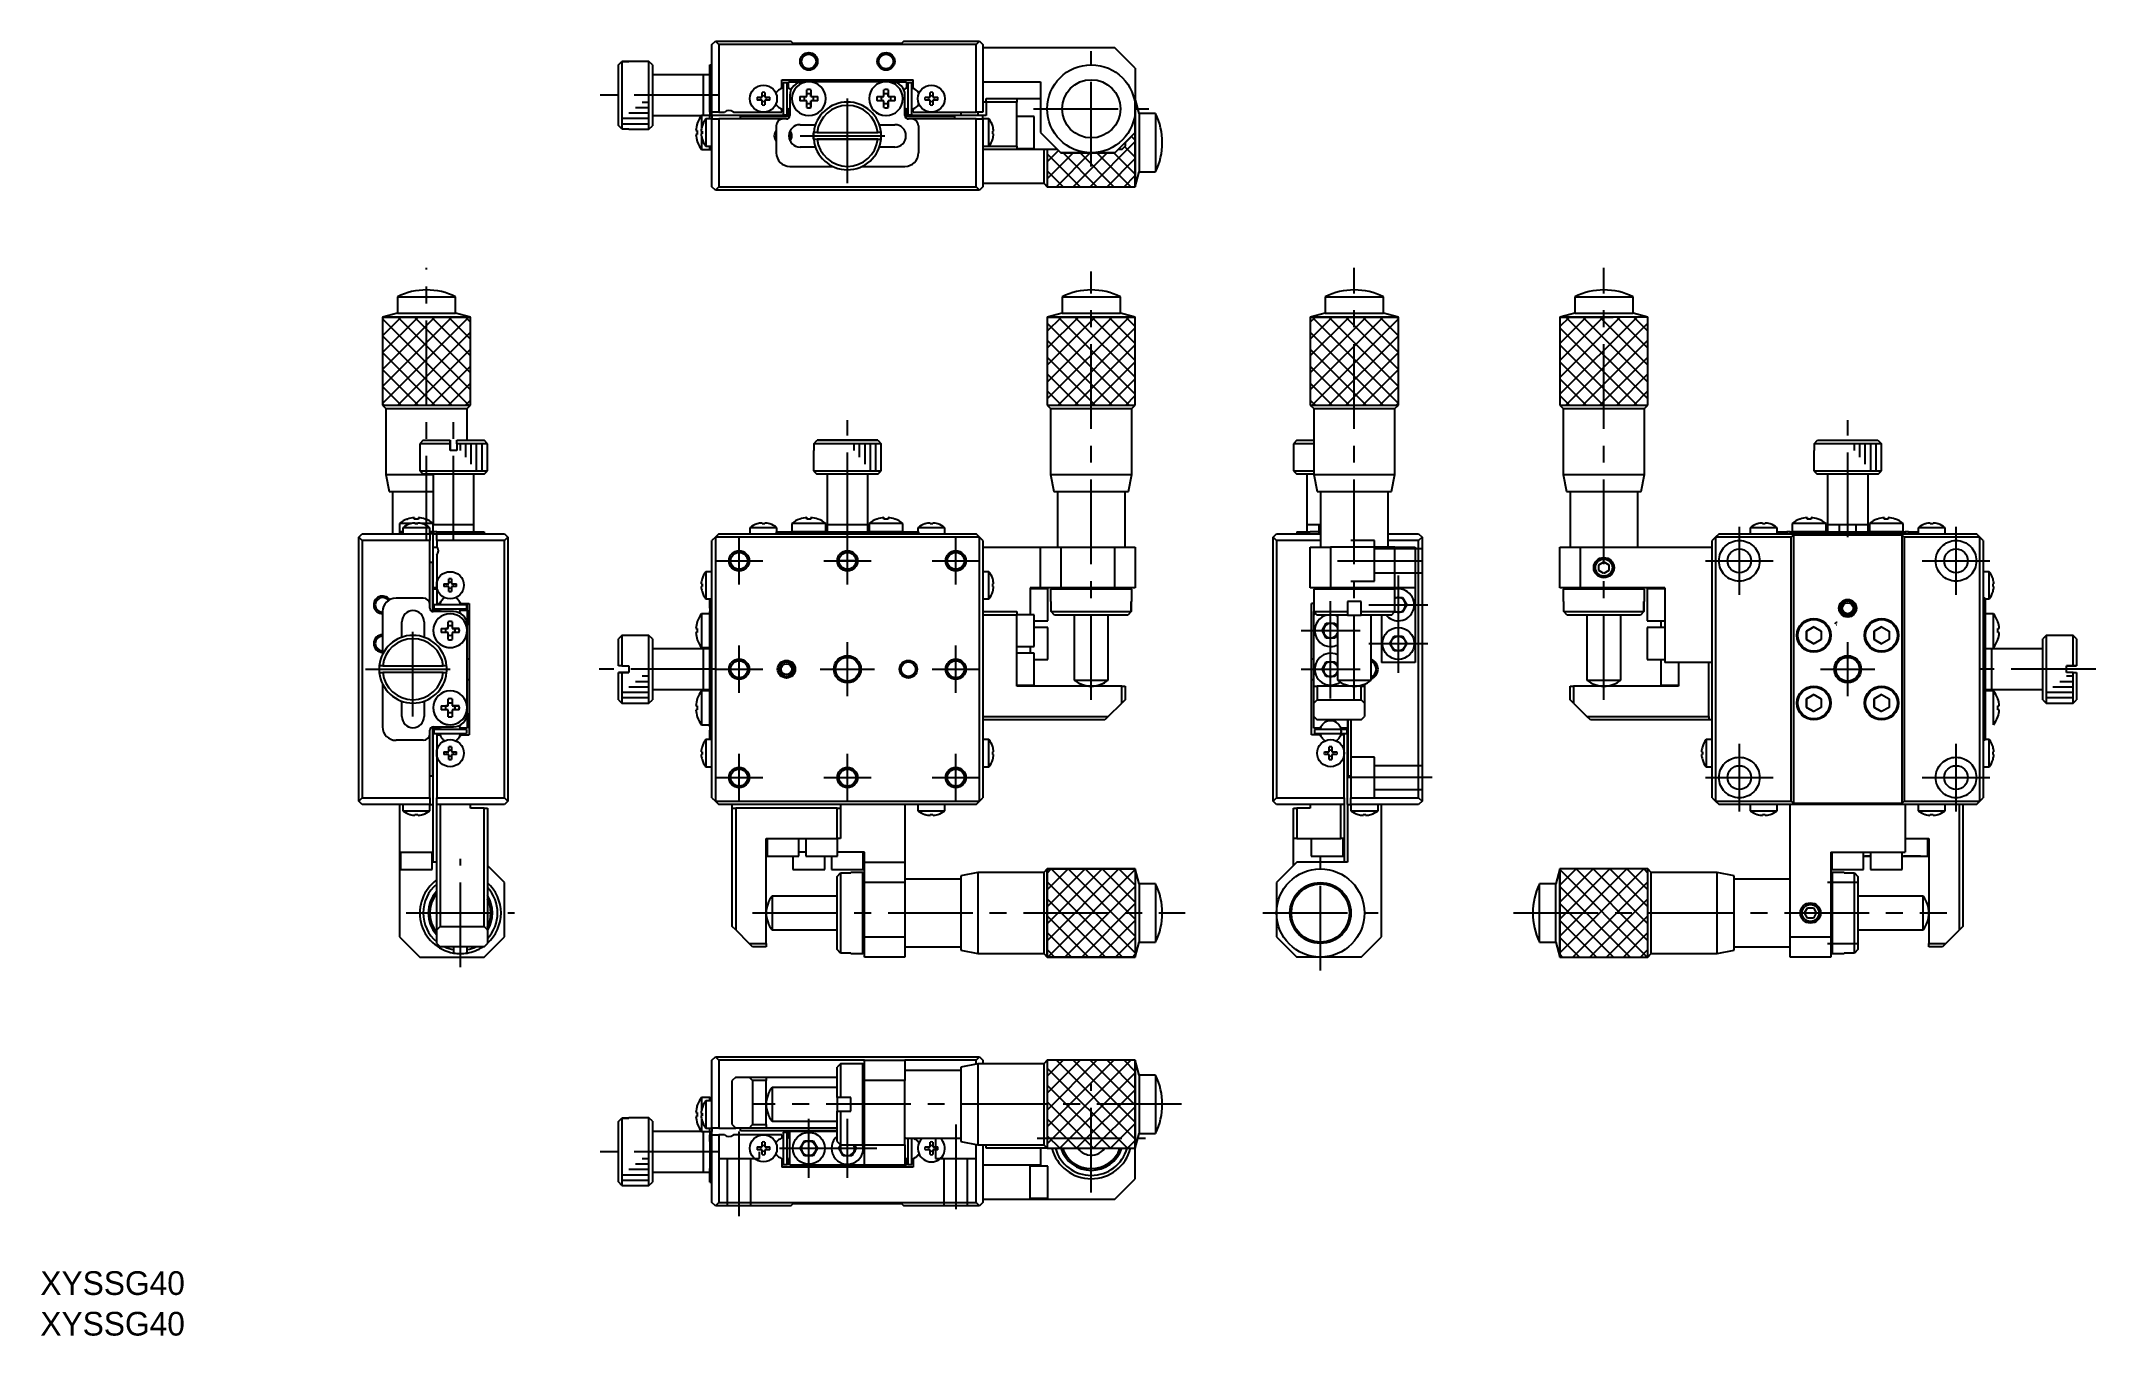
# Model space of a CAD drawing. Extents: x 137 to 440, y -15 to 176.
import ezdxf

# ---------------------------------------------------------------- set-up
doc = ezdxf.new("R2010")
doc.units = 0
doc.header["$LTSCALE"] = 10
doc.linetypes.add('CENTER', pattern=[2, 1.25, -0.25, 0.25, -0.25])
doc.linetypes.add('DASHED', pattern=[3.5, 2, -1.5])
doc.layers.get('0').update_dxf_attribs({"linetype": 'CONTINUOUS'})
doc.layers.add('CENTER', color=1, linetype='CENTER')
doc.styles.get("Standard").update_dxf_attribs({"font": 'FGP教科書体NT-M'})

msp = doc.modelspace()

# ---------------------------------------------------------------- texts
at = {"color": 7}
for p in [(136.984874, -9.149174), (136.984874, -15.149174)]:
    msp.add_text('XYSSG40', height=3.5, dxfattribs=at).set_placement(p)

# ---------------------------------------------------------------- linework, layer by layer
at = {"color": 7, "linetype": 'CONTINUOUS'}
for p, q in [((236.149997, 175.5), (236.649997, 176)), ((236.649997, 176), (237.149997, 175.5)), ((236.649997, 176), (247.799997, 176)), ((248.149997, 175.65), (247.799997, 176)), ((264.499997, 176), (264.149997, 175.65)), ((264.499997, 176), (275.649997, 176)), ((275.149997, 175.5), (275.649997, 176)), ((275.649997, 176), (276.149997, 175.5)), ((222.349997, 172.472125), (222.849997, 172.974927)), ((222.849997, 172.974948), (223.849997, 172.974948)), ((222.849997, 172.974927), (222.849997, 163.025052)), ((223.849997, 172.974927), (222.849997, 172.974927)), ((226.849997, 173), (223.849997, 173)), ((223.849997, 173), (223.849997, 172.974927)), ((226.849997, 163), (226.849997, 173)), ((227.349997, 172.5), (226.849997, 173)), ((236.149997, 165.5), (236.149997, 175.5)), ((237.149997, 175.5), (237.149997, 165.5)), ((275.149997, 175.5), (237.149997, 175.5)), ((254.850002, 175.65), (248.149997, 175.65)), ((257.449991, 175.65), (254.850002, 175.65)), ((264.149997, 175.65), (257.449991, 175.65)), ((275.149997, 165.5), (275.149997, 175.5)), ((276.149997, 175.5), (276.149997, 165.5)), ((295.649997, 175), (276.149997, 175)), ((298.649997, 172), (295.649997, 175)), ((222.349997, 163.527853), (222.349997, 172.472125)), ((227.349997, 172.5), (227.349997, 163.5)), ((234.849997, 171), (227.349997, 171)), ((234.849997, 171), (234.849997, 167.999936)), ((234.849997, 171), (234.849997, 168)), ((235.849997, 171), (234.849997, 171)), ((235.849997, 170.5), (235.849997, 172.5)), ((235.849997, 172.5), (236.149997, 172.5)), ((235.849997, 166.5), (235.849997, 170.5)), ((246.449997, 170.3), (265.849997, 170.3)), ((246.449997, 169.044412), (246.449997, 170.3)), ((247.449997, 169.044412), (247.449997, 170)), ((247.449997, 170), (249.649997, 170)), ((248.799997, 170.3), (248.799997, 170)), ((250.450379, 170), (249.649997, 170)), ((261.850379, 170), (250.450403, 170)), ((253.499997, 170), (253.499997, 170.3)), ((254.649997, 170.3), (254.649997, 170)), ((257.649997, 170), (257.649997, 170.3)), ((258.799997, 170.3), (258.799997, 170)), ((262.649997, 170), (261.850403, 170)), ((262.649997, 170), (264.849997, 170)), ((263.499997, 170), (263.499997, 170.3)), ((264.849997, 170), (264.849997, 169.044412)), ((265.849997, 169.044412), (265.849997, 170.3)), ((276.149997, 170), (284.649997, 170)), ((284.649997, 170), (284.649997, 162.5)), ((298.649997, 172), (298.649997, 166)), ((234.849997, 168), (234.849997, 165)), ((234.849997, 167.999936), (234.849997, 165)), ((242.821288, 167.7), (243.549997, 167.7)), ((243.549997, 167.3), (242.821288, 167.3)), ((243.549997, 167.7), (243.549997, 168.428709)), ((243.549997, 166.571291), (243.549997, 167.3)), ((243.949997, 168.428709), (243.949997, 167.7)), ((243.949997, 167.7), (244.678705, 167.7)), ((243.949997, 167.3), (243.949997, 166.571291)), ((244.678705, 167.3), (243.949997, 167.3)), ((246.156247, 168.874815), (246.449997, 169.044412)), ((246.649997, 169.9), (247.249997, 169.9)), ((246.649997, 169.9), (247.249997, 169.9)), ((246.649997, 169.9), (246.649997, 165.1)), ((247.249997, 165.1), (247.249997, 169.9)), ((247.449997, 169.044412), (247.743747, 168.874815)), ((247.649997, 168.924836), (247.649997, 168.928942)), ((247.649997, 168), (247.649997, 165)), ((250.150418, 167.200001), (249.134169, 167.200004)), ((249.134171, 167.800004), (250.15042, 167.800001)), ((250.150411, 166.183756), (250.150418, 167.200001)), ((250.15042, 167.800001), (250.150419, 168.816246)), ((250.750388, 166.858166), (250.750389, 167.199999)), ((250.750391, 167.799999), (250.750392, 168.141832)), ((250.750419, 168.816244), (250.750392, 168.141832)), ((250.750418, 167.199999), (250.750411, 166.183754)), ((251.766659, 167.199996), (250.750418, 167.199999)), ((250.750419, 168.816244), (250.75042, 167.799999)), ((250.75042, 167.799999), (251.76666, 167.799996)), ((261.550418, 167.200001), (260.534169, 167.200004)), ((260.534171, 167.800004), (261.55042, 167.800001)), ((261.550411, 166.183756), (261.550418, 167.200001)), ((261.55042, 167.800001), (261.550419, 168.816246)), ((262.150388, 166.858166), (262.150389, 167.199999)), ((262.150391, 167.799999), (262.150392, 168.141832)), ((262.150419, 168.816244), (262.150392, 168.141832)), ((262.150418, 167.199999), (262.150411, 166.183754)), ((263.166659, 167.199996), (262.150418, 167.199999)), ((262.150419, 168.816244), (262.15042, 167.799999)), ((262.15042, 167.799999), (263.16666, 167.799996)), ((264.556247, 168.874815), (264.849997, 169.044412)), ((264.649997, 168.928942), (264.649997, 168.924835)), ((264.649997, 165), (264.649997, 168)), ((265.049997, 169.9), (265.649997, 169.9)), ((265.049997, 169.9), (265.049997, 165.1)), ((265.049997, 169.9), (265.649997, 169.9)), ((265.649997, 165.1), (265.649997, 169.9)), ((266.143747, 168.874815), (265.849997, 169.044412)), ((267.621288, 167.7), (268.349997, 167.7)), ((268.349997, 167.3), (267.621288, 167.3)), ((268.349997, 167.7), (268.349997, 168.428709)), ((268.349997, 166.571291), (268.349997, 167.3)), ((268.749997, 168.428709), (268.749997, 167.7)), ((268.749997, 167.7), (269.478705, 167.7)), ((268.749997, 167.3), (268.749997, 166.571291)), ((269.478705, 167.3), (268.749997, 167.3)), ((276.649997, 166.999996), (276.149997, 166.999996)), ((276.649997, 167), (276.649997, 167.5)), ((276.649997, 167.5), (281.149997, 167.5)), ((276.649997, 167), (276.649997, 165)), ((281.149997, 167), (276.649997, 167)), ((281.149997, 167.5), (281.149997, 167)), ((281.149997, 167.5), (284.649997, 167.5)), ((281.149997, 160.5), (281.149997, 167)), ((298.649648, 166.792176), (298.649658, 167.02449)), ((298.649658, 167.02449), (298.649668, 167.212122)), ((298.649668, 167.212122), (298.649678, 167.353681)), ((298.649678, 167.353681), (298.649689, 167.448115)), ((298.649689, 167.448115), (298.649699, 167.494726)), ((298.649699, 167.494726), (298.64971, 167.493166)), ((298.64971, 167.493166), (298.64972, 167.443448)), ((298.64972, 167.443448), (298.649731, 167.34594)), ((298.649731, 167.34594), (298.649741, 167.201366)), ((298.649741, 167.201366), (298.649751, 167.010798)), ((298.649751, 167.010798), (298.649761, 166.775649)), ((299.239491, 165.3), (298.650003, 167.499999)), ((227.349997, 165), (234.627606, 165)), ((233.984797, 163.816245), (233.984803, 163.85)), ((233.984803, 163.85), (233.984808, 163.816245)), ((234.627606, 165), (234.627652, 163.171537)), ((235.849997, 165), (234.627606, 165)), ((235.251997, 164.5), (235.251997, 162.5)), ((236.149997, 164.5), (235.251997, 164.5)), ((235.849997, 165.5), (235.849997, 166.5)), ((235.849997, 165.5), (235.849997, 165)), ((235.849997, 165.5), (236.149997, 165.5)), ((235.849997, 164.5), (235.849997, 165)), ((237.149997, 165.5), (236.149997, 165.5)), ((236.149997, 165), (236.149997, 165.5)), ((236.149997, 165), (236.149997, 164.5)), ((247.449997, 165), (236.149997, 165)), ((236.149997, 154.5), (236.149997, 164.5)), ((236.149997, 164.5), (237.149997, 164.5)), ((237.149997, 165.5), (237.988559, 165.5)), ((237.149997, 164.5), (237.149997, 154.5)), ((246.649997, 164.5), (237.149997, 164.5)), ((239.311434, 165.5), (243.749997, 165.5)), ((240.349997, 164.5), (240.349997, 164.9)), ((240.349997, 164.9), (247.639894, 164.9)), ((247.639894, 164.9), (240.349997, 164.9)), ((243.749997, 165.5), (246.449997, 165.5)), ((246.449997, 165.955588), (246.156247, 166.125185)), ((246.449997, 165.5), (246.449997, 165.955588)), ((246.649997, 165.1), (247.249997, 165.1)), ((247.149997, 164.5), (246.649997, 164.5)), ((247.649997, 166.071058), (247.449997, 165.955588)), ((247.449997, 165), (247.449997, 165.955588)), ((247.649997, 165), (247.449997, 165)), ((250.750411, 166.183754), (250.750388, 166.858166)), ((262.150411, 166.183754), (262.150388, 166.858166)), ((264.849997, 165.955588), (264.649997, 166.071058)), ((264.849997, 165), (264.649997, 165)), ((264.660099, 164.9), (271.949997, 164.9)), ((271.949997, 164.9), (264.660099, 164.9)), ((264.830232, 166), (264.773073, 166)), ((264.849997, 165.955588), (264.849997, 165)), ((276.149997, 165), (264.849997, 165)), ((265.049997, 165.1), (265.649997, 165.1)), ((265.649997, 164.5), (265.149997, 164.5)), ((275.149997, 164.5), (265.649997, 164.5)), ((265.849997, 165.955588), (266.143747, 166.125185)), ((265.849997, 165.5), (265.849997, 165.955588)), ((265.849997, 165.5), (268.549997, 165.5)), ((265.92692, 166), (265.869763, 166)), ((268.549997, 165.5), (275.149997, 165.5)), ((271.949997, 164.9), (271.949997, 164.5)), ((272.899996, 165.5), (272.899996, 165)), ((276.149997, 165.5), (275.149997, 165.5)), ((275.149997, 164.5), (276.149997, 164.5)), ((275.149997, 154.5), (275.149997, 164.5)), ((275.399995, 165.5), (275.399995, 165)), ((276.149997, 164.5), (276.149997, 165)), ((276.649997, 165), (276.149997, 165)), ((277.047996, 164.5), (276.149997, 164.5)), ((276.149997, 164.5), (276.149997, 163.8)), ((277.047996, 160.5), (277.047996, 164.5)), ((283.749997, 164.85), (281.149997, 164.85)), ((283.749997, 160.15), (283.749997, 164.85)), ((298.649591, 163.594496), (298.649596, 164.097657)), ((298.649596, 164.097657), (298.649601, 164.577842)), ((298.649601, 164.577842), (298.649607, 165.031492)), ((298.649607, 165.031492), (298.649614, 165.455241)), ((298.649614, 165.455241), (298.649622, 165.845946)), ((298.649622, 165.845946), (298.64963, 166.20071)), ((298.64963, 166.20071), (298.649639, 166.516902)), ((298.649639, 166.516902), (298.649648, 166.792176)), ((298.649761, 166.775649), (298.64977, 166.497663)), ((298.64977, 166.497663), (298.649779, 166.178902)), ((298.649779, 166.178902), (298.649787, 165.821731)), ((298.649787, 165.821731), (298.649795, 165.428798)), ((298.649795, 165.428798), (298.649801, 165.003017)), ((298.649801, 165.003017), (298.649808, 164.547547)), ((298.649808, 164.547547), (298.649813, 164.065765)), ((298.649813, 164.065765), (298.649818, 163.561246)), ((298.649997, 166), (298.649997, 162.5)), ((299.239491, 165.3), (299.239491, 156.701055)), ((301.650002, 165.3), (299.239491, 165.3)), ((301.650002, 165.3), (301.650002, 156.701055)), ((222.849997, 163.025052), (222.349997, 163.527853)), ((222.849997, 163.025052), (223.849997, 163.025052)), ((223.849997, 163.025052), (223.849997, 163)), ((223.849997, 163), (226.849997, 163)), ((226.849997, 163), (227.349997, 163.5)), ((233.772674, 162.8), (233.984828, 162.8)), ((233.984828, 162.2), (233.772674, 162.2)), ((233.984803, 161.15), (233.984797, 161.183755)), ((233.984808, 161.183755), (233.984803, 161.15)), ((233.984828, 162.8), (233.984828, 162.2)), ((234.562521, 162.7), (234.694264, 162.7)), ((234.694264, 162.3), (234.562521, 162.3)), ((234.627652, 161.828463), (234.627606, 160)), ((234.627653, 162.7), (234.627653, 162.3)), ((234.694264, 163.45), (234.694264, 163.428709)), ((234.694264, 162.7), (234.694264, 162.3)), ((234.694264, 161.571291), (234.694264, 161.55)), ((235.251997, 162.5), (235.251997, 160.5)), ((245.649997, 163.5), (245.649997, 159.5)), ((249.149997, 163.65), (251.430092, 163.65)), ((251.677861, 162.5), (251.175059, 162.5)), ((251.175059, 161.5), (251.677861, 161.5)), ((251.175059, 161.5), (261.124934, 161.5)), ((251.677861, 162.5), (260.622132, 162.5)), ((260.622132, 161.5), (251.677861, 161.5)), ((261.124934, 162.5), (260.622132, 162.5)), ((260.622132, 161.5), (261.124934, 161.5)), ((260.869901, 163.65), (263.149997, 163.65)), ((266.649997, 163.5), (266.649997, 159.5)), ((276.149997, 163.8), (276.149997, 161.2)), ((276.149997, 161.2), (276.149997, 154.5)), ((277.605729, 163.428709), (277.605729, 163.45)), ((277.605729, 162.7), (277.737472, 162.7)), ((277.605729, 162.3), (277.605729, 162.7)), ((277.737472, 162.3), (277.605729, 162.3)), ((277.605729, 161.55), (277.605729, 161.571291)), ((284.649997, 162.5), (287.649997, 159.5)), ((295.649997, 159.5), (298.649997, 162.5)), ((297.149997, 161), (297.149997, 160.5)), ((298.649824, 162.499101), (297.150334, 160.99961)), ((297.150334, 160.99961), (297.150334, 160.5)), ((298.649581, 161.428713), (298.649582, 161.985171)), ((298.649581, 160.869075), (298.649581, 161.428713)), ((298.649581, 160.310409), (298.649581, 160.869075)), ((298.649582, 161.985171), (298.649584, 162.534322)), ((298.649584, 162.534322), (298.649587, 163.072093)), ((298.649587, 163.072093), (298.649591, 163.594496)), ((298.649818, 163.561246), (298.649821, 163.03773)), ((298.649821, 163.03773), (298.649824, 162.499101)), ((298.650003, 162.5), (298.650003, 154.501596)), ((234.627606, 160), (235.849997, 160)), ((235.251997, 160.5), (236.149997, 160.5)), ((235.849997, 160), (235.849997, 160.5)), ((235.849997, 160), (236.149997, 160)), ((251.430092, 160.35), (249.149997, 160.35)), ((263.149997, 160.35), (260.869901, 160.35)), ((276.149997, 160.5), (277.047996, 160.5)), ((281.149997, 160), (276.149997, 160)), ((277.047996, 160.5), (281.149997, 160.5)), ((281.149997, 160.5), (281.149997, 160)), ((281.149997, 160.15), (283.749997, 160.15)), ((287.149997, 160), (281.149997, 160)), ((285.15, 160), (285.15, 155.001476)), ((285.649825, 160), (285.649703, 154.500002)), ((287.150609, 160), (285.649825, 160)), ((285.650002, 160), (285.650002, 154.501596)), ((287.650609, 159.5), (287.150609, 160)), ((287.649997, 159.5), (292.149997, 159.5)), ((295.650723, 159.5), (287.650609, 159.5)), ((292.149997, 159.5), (295.649997, 159.5)), ((296.150723, 160), (295.650723, 159.5)), ((296.649997, 160), (296.149997, 160)), ((296.650334, 160), (296.150723, 160)), ((296.649997, 160), (297.149997, 160.5)), ((297.150334, 160.5), (296.650334, 160)), ((298.649583, 159.756857), (298.649581, 160.310409)), ((298.649585, 159.212525), (298.649583, 159.756857)), ((298.649589, 158.681451), (298.649585, 159.212525)), ((298.649593, 158.167573), (298.649589, 158.681451)), ((298.649598, 157.674702), (298.649593, 158.167573)), ((247.649997, 157.5), (253.970547, 157.5)), ((258.329446, 157.5), (264.649997, 157.5)), ((276.149997, 155.000004), (285.15, 155.000004)), ((285.15, 155.001476), (285.15, 155.000004)), ((285.15, 155.000004), (285.650002, 154.500001)), ((298.649604, 157.206494), (298.649598, 157.674702)), ((298.649611, 156.766422), (298.649604, 157.206494)), ((298.649618, 156.357749), (298.649611, 156.766422)), ((298.649626, 155.983507), (298.649618, 156.357749)), ((298.649634, 155.646471), (298.649626, 155.983507)), ((298.649643, 155.349141), (298.649634, 155.646471)), ((298.649653, 155.093723), (298.649643, 155.349141)), ((298.649663, 154.882109), (298.649653, 155.093723)), ((298.649673, 154.715871), (298.649663, 154.882109)), ((298.650003, 154.500001), (299.239491, 156.7)), ((299.239491, 156.701055), (299.239491, 156.7)), ((299.239491, 156.7), (301.650002, 156.7)), ((301.650002, 156.701055), (301.650002, 156.7)), ((236.649997, 154), (236.149997, 154.5)), ((237.149997, 154.5), (236.649997, 154)), ((275.649997, 154), (236.649997, 154)), ((237.149997, 154.5), (275.149997, 154.5)), ((275.649997, 154), (275.149997, 154.5)), ((276.149997, 154.5), (275.649997, 154)), ((285.649703, 154.500002), (298.649704, 154.500002)), ((285.650002, 154.500001), (298.650003, 154.500001)), ((298.649683, 154.596241), (298.649673, 154.715871)), ((298.649694, 154.524106), (298.649683, 154.596241)), ((298.649704, 154.500002), (298.649694, 154.524106)), ((298.650003, 154.501596), (298.650003, 154.500001)), ((189.7, 138.250002), (189.797421, 138.250002)), ((189.7, 138.250002), (189.7, 135.839491)), ((189.797421, 138.250002), (198.3, 138.250002)), ((198.3, 135.839491), (198.3, 138.250002)), ((287.849997, 138.250002), (296.449997, 138.250002)), ((287.849997, 138.250002), (287.849997, 135.839491)), ((296.449997, 135.839491), (296.449997, 138.250002)), ((326.7, 138.250002), (326.7, 135.839491)), ((326.7, 138.250002), (335.3, 138.250002)), ((335.3, 135.839491), (335.3, 138.250002)), ((363.550003, 138.250002), (368.760129, 138.250002)), ((363.550003, 138.250002), (363.550003, 135.839491)), ((368.760129, 138.250002), (372.150003, 138.250002)), ((372.150003, 135.839491), (372.150003, 138.250002)), ((189.7, 135.839491), (187.500001, 135.250003)), ((187.500001, 135.250003), (187.647265, 135.250003)), ((187.500001, 135.250003), (187.500001, 122.250002)), ((187.500001, 135.250003), (187.500001, 122.250002)), ((200.499999, 135.250003), (187.500001, 135.250003)), ((187.647265, 135.250003), (200.499999, 135.250003)), ((189.7, 135.839491), (189.797421, 135.839491)), ((189.797421, 135.839491), (198.3, 135.839491)), ((200.499999, 135.250003), (198.3, 135.839491)), ((200.499999, 122.250002), (200.499999, 135.250003)), ((200.499999, 122.250002), (200.499999, 135.250003)), ((287.849997, 135.839491), (285.649998, 135.250003)), ((285.649998, 135.250003), (298.649996, 135.250003)), ((285.649998, 135.250003), (285.649998, 122.250002)), ((285.649998, 135.250003), (285.649998, 122.250002)), ((298.649996, 135.250003), (285.649998, 135.250003)), ((287.849997, 135.839491), (296.449997, 135.839491)), ((298.649996, 135.250003), (296.449997, 135.839491)), ((298.649996, 122.250002), (298.649996, 135.250003)), ((298.649996, 122.250002), (298.649996, 135.250003)), ((326.7, 135.839491), (324.500001, 135.250003)), ((324.524735, 135.250076), (324.500001, 135.250065)), ((324.500001, 135.250065), (324.500001, 122.250064)), ((324.500001, 135.250003), (324.500001, 122.250002)), ((324.500001, 135.250003), (337.499999, 135.250003)), ((324.59875, 135.250086), (324.524735, 135.250076)), ((324.721483, 135.250097), (324.59875, 135.250086)), ((324.891998, 135.250107), (324.721483, 135.250097)), ((325.108999, 135.250117), (324.891998, 135.250107)), ((325.370833, 135.250127), (325.108999, 135.250117)), ((325.675509, 135.250136), (325.370833, 135.250127)), ((326.020708, 135.250144), (325.675509, 135.250136)), ((326.403801, 135.250152), (326.020708, 135.250144)), ((326.821875, 135.250159), (326.403801, 135.250152)), ((326.7, 135.839491), (335.3, 135.839491)), ((327.271746, 135.250166), (326.821875, 135.250159)), ((327.749992, 135.250172), (327.271746, 135.250166)), ((328.252972, 135.250177), (327.749992, 135.250172)), ((328.776858, 135.250181), (328.252972, 135.250177)), ((329.317664, 135.250184), (328.776858, 135.250181)), ((329.871274, 135.250186), (329.317664, 135.250184)), ((330.433473, 135.250188), (329.871274, 135.250186)), ((330.999985, 135.250188), (330.433473, 135.250188)), ((331.566496, 135.250188), (330.999985, 135.250188)), ((332.128696, 135.250186), (331.566496, 135.250188)), ((332.682306, 135.250184), (332.128696, 135.250186)), ((333.223113, 135.250181), (332.682306, 135.250184)), ((333.747001, 135.250177), (333.223113, 135.250181)), ((334.249982, 135.250172), (333.747001, 135.250177)), ((334.728229, 135.250166), (334.249982, 135.250172)), ((335.178102, 135.250159), (334.728229, 135.250166)), ((335.596177, 135.250152), (335.178102, 135.250159)), ((337.499999, 135.250003), (335.3, 135.839491)), ((335.979273, 135.250144), (335.596177, 135.250152)), ((336.324473, 135.250136), (335.979273, 135.250144)), ((336.629152, 135.250127), (336.324473, 135.250136)), ((336.890989, 135.250117), (336.629152, 135.250127)), ((337.107992, 135.250107), (336.890989, 135.250117)), ((337.27851, 135.250097), (337.107992, 135.250107)), ((337.401244, 135.250086), (337.27851, 135.250097)), ((337.475262, 135.250076), (337.401244, 135.250086)), ((337.499999, 135.250065), (337.475262, 135.250076)), ((337.499999, 122.250064), (337.499999, 135.250065)), ((337.499999, 122.250002), (337.499999, 135.250003)), ((374.34863, 135.250188), (361.348632, 135.249941)), ((361.348632, 135.249941), (361.348879, 122.24994)), ((363.550003, 135.839491), (361.350004, 135.250003)), ((361.350004, 135.250003), (369.225774, 135.250003)), ((361.350004, 135.250003), (361.350004, 122.250002)), ((363.550003, 135.839491), (368.760129, 135.839491)), ((368.760129, 135.839491), (372.150003, 135.839491)), ((374.350002, 135.250003), (372.150003, 135.839491)), ((374.348877, 122.250187), (374.34863, 135.250188)), ((374.350002, 122.250002), (374.350002, 135.250003)), ((187.500001, 122.250002), (187.647265, 122.250002)), ((187.500001, 122.250002), (188.000004, 121.75)), ((187.500001, 122.250002), (200.499999, 122.250002)), ((187.647265, 122.250002), (200.499999, 122.250002)), ((188.000004, 121.75), (188.13594, 121.75)), ((188.000004, 121.75), (188.000004, 111.999995)), ((188.13594, 121.75), (199.999996, 121.75)), ((199.999996, 121.75), (200.499999, 122.250002)), ((199.999996, 117.049997), (199.999996, 121.75)), ((285.649998, 122.250002), (298.649996, 122.250002)), ((285.649998, 122.250002), (286.150001, 121.75)), ((285.649998, 122.250002), (298.649996, 122.250002)), ((286.150001, 121.75), (298.149993, 121.75)), ((286.150001, 121.75), (286.150001, 111.999995)), ((298.149993, 121.75), (298.649996, 122.250002)), ((298.149993, 111.999995), (298.149993, 121.75)), ((324.500001, 122.250064), (324.524736, 122.250075)), ((324.500001, 122.250002), (325.000004, 121.75)), ((324.500001, 122.250002), (337.499999, 122.250002)), ((324.524736, 122.250075), (324.598751, 122.250085)), ((324.598751, 122.250085), (324.721483, 122.250096)), ((324.721483, 122.250096), (324.891999, 122.250106)), ((324.891999, 122.250106), (325.109, 122.250116)), ((325.000004, 121.75), (325.000004, 111.999995)), ((325.000004, 121.75), (336.999996, 121.75)), ((325.109, 122.250116), (325.370836, 122.250126)), ((325.370836, 122.250126), (325.675513, 122.250135)), ((325.675513, 122.250135), (326.020712, 122.250143)), ((326.020712, 122.250143), (326.403807, 122.250151)), ((326.403807, 122.250151), (326.821881, 122.250158)), ((326.821881, 122.250158), (327.271754, 122.250165)), ((327.271754, 122.250165), (327.750001, 122.250171)), ((327.750001, 122.250171), (328.252982, 122.250176)), ((328.252982, 122.250176), (328.776869, 122.25018)), ((328.776869, 122.25018), (329.317677, 122.250183)), ((329.317677, 122.250183), (329.871287, 122.250185)), ((329.871287, 122.250185), (330.433488, 122.250187)), ((330.433488, 122.250187), (331, 122.250187)), ((331, 122.250187), (331.566512, 122.250187)), ((331.566512, 122.250187), (332.128713, 122.250185)), ((332.128713, 122.250185), (332.682324, 122.250183)), ((332.682324, 122.250183), (333.223131, 122.25018)), ((333.223131, 122.25018), (333.747018, 122.250176)), ((333.747018, 122.250176), (334.25, 122.250171)), ((334.25, 122.250171), (334.728246, 122.250165)), ((334.728246, 122.250165), (335.178119, 122.250158)), ((335.178119, 122.250158), (335.596193, 122.250151)), ((335.596193, 122.250151), (335.979288, 122.250143)), ((335.979288, 122.250143), (336.324488, 122.250135)), ((336.324488, 122.250135), (336.629164, 122.250126)), ((336.629164, 122.250126), (336.891, 122.250116)), ((336.891, 122.250116), (337.108001, 122.250106)), ((336.999996, 121.75), (337.499999, 122.250002)), ((336.999996, 111.999995), (336.999996, 121.75)), ((337.108001, 122.250106), (337.278517, 122.250096)), ((337.278517, 122.250096), (337.401249, 122.250085)), ((337.401249, 122.250085), (337.475265, 122.250075)), ((337.475265, 122.250075), (337.499999, 122.250064)), ((361.348879, 122.24994), (374.348877, 122.250187)), ((361.350004, 122.250002), (369.225774, 122.250002)), ((361.350004, 122.250002), (361.850007, 121.75)), ((361.850007, 121.75), (369.119945, 121.75)), ((361.850007, 121.75), (361.850007, 111.999995)), ((369.119945, 121.75), (373.849999, 121.75)), ((369.225774, 122.250002), (374.350002, 122.250002)), ((373.849999, 121.75), (374.350002, 122.250002)), ((373.849999, 111.999995), (373.849999, 121.75)), ((193.5, 117.049997), (193, 116.549997)), ((197.5, 116.549997), (193, 116.549997)), ((193, 116.549997), (193, 112.549997)), ((193.5, 117.049997), (197.5, 117.049997)), ((197.5, 117.049997), (197.5, 116.549997)), ((197.5, 116.549997), (197.5, 117.049997)), ((197.5, 116.549997), (197.5, 115.549997)), ((197.5, 115.549997), (197.5, 116.549997)), ((198.5, 115.549997), (197.5, 115.549997)), ((198.5, 117.049997), (202.5, 117.049997)), ((198.5, 116.549997), (198.5, 117.049997)), ((203, 116.549997), (198.5, 116.549997)), ((198.5, 116.549997), (198.5, 115.549997)), ((203, 116.549997), (202.5, 117.049997)), ((203, 112.549997), (203, 116.549997)), ((251.175059, 115.549997), (251.149997, 115.549997)), ((251.175059, 115.549997), (251.149997, 115.549997)), ((251.149997, 115.549997), (251.149997, 112.549997)), ((251.175059, 116.549997), (251.677861, 117.049997)), ((261.124934, 116.549997), (251.175059, 116.549997)), ((251.175059, 116.549997), (251.175059, 115.549997)), ((251.677861, 117.049997), (260.622132, 117.049997)), ((260.622132, 117.049997), (251.677861, 117.049997)), ((260.622132, 117.049997), (261.124934, 116.549997)), ((261.124934, 115.549997), (261.124934, 116.549997)), ((261.149997, 115.549997), (261.124934, 115.549997)), ((261.149997, 115.549997), (261.124934, 115.549997)), ((261.149997, 112.549997), (261.149997, 115.549997)), ((322.5, 117.049997), (322, 116.549997)), ((325.000004, 116.549997), (322, 116.549997)), ((322, 116.549997), (322, 112.549997)), ((322.5, 117.049997), (325.000004, 117.049997)), ((398.850003, 115.549997), (398.850003, 112.549997)), ((398.875066, 115.549997), (398.850003, 115.549997)), ((398.875066, 116.549997), (399.377868, 117.049997)), ((398.875066, 116.549997), (398.875066, 115.549997)), ((408.824941, 116.549997), (398.875066, 116.549997)), ((399.377868, 117.049997), (408.322139, 117.049997)), ((408.322139, 117.049997), (408.824941, 116.549997)), ((408.824941, 115.549997), (408.824941, 116.549997)), ((408.850003, 115.549997), (408.824941, 115.549997)), ((408.850003, 112.549997), (408.850003, 115.549997)), ((193, 112.549997), (203, 112.549997)), ((193, 112.549997), (193.5, 112.049997)), ((202.5, 112.049997), (203, 112.549997)), ((251.149997, 112.549997), (261.149997, 112.549997)), ((251.149997, 112.549997), (251.649997, 112.049997)), ((260.649997, 112.049997), (261.149997, 112.549997)), ((322, 112.549997), (325.000004, 112.549997)), ((322, 112.549997), (322.5, 112.049997)), ((398.850003, 112.549997), (399.350003, 112.049997)), ((398.850003, 112.549997), (408.850003, 112.549997)), ((408.350003, 112.049997), (408.850003, 112.549997)), ((188.000004, 111.999995), (188.13594, 111.999995)), ((188.000004, 111.999995), (188.500003, 109.499996)), ((188.13594, 111.999995), (195, 111.999995)), ((188.500003, 109.499996), (188.624611, 109.499996)), ((188.624611, 109.499996), (195, 109.499996)), ((189, 109.499996), (189, 103.249997)), ((202.5, 112.049997), (193.5, 112.049997)), ((195, 112.049997), (195, 104.772604)), ((201, 104.549997), (201, 112.049997)), ((260.649997, 112.049997), (251.649997, 112.049997)), ((253.149997, 112.049997), (253.149997, 104.549997)), ((259.149997, 104.549997), (259.149997, 112.049997)), ((286.150001, 111.999995), (298.149993, 111.999995)), ((286.150001, 111.999995), (286.65, 109.499996)), ((286.65, 109.499996), (297.649994, 109.499996)), ((287.149997, 109.499996), (287.149997, 101.249996)), ((297.149997, 101.249996), (297.149997, 109.499996)), ((297.649994, 109.499996), (298.149993, 111.999995)), ((325.000004, 112.049997), (322.5, 112.049997)), ((324, 112.049997), (324, 104.549997)), ((325.000004, 111.999995), (325.500003, 109.499996)), ((325.000004, 111.999995), (336.999996, 111.999995)), ((325.500003, 109.499996), (336.499997, 109.499996)), ((326, 109.499996), (326, 101.249996)), ((336, 101.249996), (336, 109.499996)), ((336.499997, 109.499996), (336.999996, 111.999995)), ((361.850007, 111.999995), (369.119945, 111.999995)), ((361.850007, 111.999995), (362.350006, 109.499996)), ((362.350006, 109.499996), (369.014117, 109.499996)), ((362.850003, 109.499996), (362.850003, 101.249996)), ((369.014117, 109.499996), (373.35, 109.499996)), ((369.119945, 111.999995), (373.849999, 111.999995)), ((372.850003, 101.249996), (372.850003, 109.499996)), ((373.35, 109.499996), (373.849999, 111.999995)), ((408.350003, 112.049997), (399.350003, 112.049997)), ((400.850003, 112.049997), (399.350003, 112.049997)), ((406.850003, 112.049997), (400.850003, 112.049997)), ((400.850003, 112.049997), (400.850003, 104.549997)), ((406.850003, 112.049997), (400.850003, 112.049997)), ((408.350003, 112.049997), (406.850003, 112.049997)), ((406.850003, 104.549997), (406.850003, 112.049997)), ((184, 102.749997), (184.5, 103.249997)), ((184.5, 103.249997), (194.5, 103.249997)), ((191.829897, 104.77265), (190, 104.772604)), ((190, 104.772604), (190, 103.550105)), ((190.5, 103.550133), (190, 103.550105)), ((190, 103.549997), (190, 103.249997)), ((190, 103.549997), (190.5, 103.549997)), ((194.5, 104.147996), (190.5, 104.147996)), ((190.5, 104.147996), (190.5, 103.249997)), ((191.183754, 105.415413), (191.15, 105.415407)), ((191.15, 105.415407), (191.183756, 105.415401)), ((191.571291, 104.705729), (191.55, 104.705729)), ((192.199996, 105.415432), (192.199999, 105.627547)), ((192.799996, 105.415432), (192.199996, 105.415432)), ((192.199999, 105.627547), (192.199999, 105.415432)), ((192.3, 104.705729), (192.3, 104.837472)), ((192.499993, 104.772651), (192.3, 104.772651)), ((192.7, 104.705729), (192.3, 104.705729)), ((192.7, 104.772651), (192.499993, 104.772651)), ((192.7, 104.837472), (192.7, 104.705729)), ((192.799999, 105.627547), (192.799996, 105.415432)), ((195, 104.772604), (193.170103, 104.77265)), ((193.45, 104.705729), (193.428709, 104.705729)), ((193.85, 105.415407), (193.816244, 105.415413)), ((193.816246, 105.415401), (193.85, 105.415407)), ((194.5, 103.249997), (194.5, 104.147996)), ((195, 103.550105), (194.5, 103.550133)), ((194.5, 103.549997), (195, 103.549997)), ((194.5, 103.249997), (194.5, 102.249997)), ((195, 103.249997), (194.5, 103.249997)), ((195, 103.550105), (195, 104.772604)), ((198, 104.549997), (195, 104.549997)), ((198, 104.549997), (195, 104.549997)), ((195, 103.550105), (195, 103.549997)), ((195.5, 103.549997), (195, 103.549997)), ((195, 103.249997), (195.5, 103.249997)), ((195, 91.949997), (195, 103.249997)), ((195.5, 103.549997), (195.5, 103.249997)), ((195.5, 103.549997), (196.5, 103.549997)), ((195.5, 103.249997), (205.5, 103.249997)), ((195.5, 102.249997), (195.5, 103.249997)), ((196.5, 103.549997), (200.5, 103.549997)), ((201, 104.549997), (198, 104.549997)), ((201, 104.549997), (198, 104.549997)), ((200.5, 103.549997), (202.5, 103.549997)), ((201, 103.549997), (201, 104.549997)), ((202.5, 103.549997), (202.5, 103.249997)), ((205.5, 103.249997), (206, 102.749997)), ((237.149997, 103.249997), (236.649997, 102.749997)), ((237.149997, 103.249997), (275.149997, 103.249997)), ((245.749997, 104.147996), (241.749997, 104.147996)), ((241.749997, 104.147996), (241.749997, 103.249997)), ((242.821288, 104.705729), (242.799997, 104.705729)), ((243.549997, 104.705729), (243.549997, 104.837472)), ((243.949997, 104.705729), (243.549997, 104.705729)), ((243.949997, 104.837472), (243.949997, 104.705729)), ((244.699997, 104.705729), (244.678705, 104.705729)), ((245.649997, 103.549997), (247.649997, 103.549997)), ((245.649997, 103.549997), (245.649997, 103.249997)), ((245.749997, 103.549997), (245.749997, 104.147996)), ((247.649997, 103.549997), (264.649997, 103.549997)), ((247.950403, 104.772651), (247.950379, 103.550152)), ((252.950379, 103.550057), (247.950379, 103.550152)), ((252.950403, 104.772556), (247.950403, 104.772651)), ((249.134171, 105.415432), (249.100415, 105.415433)), ((249.134169, 105.415432), (249.100415, 105.415433)), ((249.150379, 103.55013), (249.150379, 103.549997)), ((250.150411, 105.415413), (250.150418, 105.627547)), ((250.750411, 105.415401), (250.150411, 105.415413)), ((250.150418, 105.627547), (250.150414, 105.415413)), ((250.750418, 105.627535), (250.750411, 105.415401)), ((251.800415, 105.415381), (251.766659, 105.415382)), ((251.800415, 105.415381), (251.76666, 105.415382)), ((252.950379, 103.550057), (252.950403, 104.772556)), ((256.149996, 104.549997), (253.149997, 104.549997)), ((256.149996, 104.549997), (253.149997, 104.549997)), ((253.149997, 104.549997), (253.149997, 103.549997)), ((259.149997, 104.549997), (256.149996, 104.549997)), ((259.149997, 104.549997), (256.149996, 104.549997)), ((259.149997, 103.549997), (259.149997, 104.549997)), ((259.350403, 104.772651), (259.350379, 103.550152)), ((264.350379, 103.550057), (259.350379, 103.550152)), ((264.350403, 104.772556), (259.350403, 104.772651)), ((260.534171, 105.415432), (260.500415, 105.415433)), ((260.534169, 105.415432), (260.500415, 105.415433)), ((260.550379, 103.55013), (260.550379, 103.549997)), ((261.550411, 105.415413), (261.550418, 105.627547)), ((262.150411, 105.415401), (261.550411, 105.415413)), ((261.550418, 105.627547), (261.550414, 105.415413)), ((262.150418, 105.627535), (262.150411, 105.415401)), ((263.200415, 105.415381), (263.166659, 105.415382)), ((263.200415, 105.415381), (263.16666, 105.415382)), ((264.350379, 103.550057), (264.350403, 104.772556)), ((264.649997, 103.549997), (266.649997, 103.549997)), ((270.549997, 104.147996), (266.549997, 104.147996)), ((266.549997, 104.147996), (266.549997, 103.549997)), ((266.649997, 103.549997), (266.649997, 103.249997)), ((267.621288, 104.705729), (267.599997, 104.705729)), ((268.349997, 104.705729), (268.349997, 104.837472)), ((268.749997, 104.705729), (268.349997, 104.705729)), ((268.749997, 104.837472), (268.749997, 104.705729)), ((269.499997, 104.705729), (269.478705, 104.705729)), ((270.549997, 103.249997), (270.549997, 104.147996)), ((275.649997, 102.749997), (275.149997, 103.249997)), ((319, 102.749997), (319.5, 103.249997)), ((319.5, 103.249997), (326, 103.249997)), ((322.5, 103.549997), (324.5, 103.549997)), ((322.5, 103.549997), (322.5, 103.249997)), ((326, 104.549997), (324, 104.549997)), ((326, 104.549997), (324, 104.549997)), ((324, 104.549997), (324, 103.549997)), ((326, 103.549997), (324.5, 103.549997)), ((336, 103.249997), (340.5, 103.249997)), ((340.5, 103.249997), (341, 102.749997)), ((384.850003, 103.249997), (384.350003, 102.749997)), ((384.850003, 103.249997), (422.850003, 103.249997)), ((391.450003, 104.147996), (389.450003, 104.147996)), ((389.450003, 104.147996), (389.450003, 103.249997)), ((390.521295, 104.705729), (390.500003, 104.705729)), ((391.250003, 104.705729), (391.250003, 104.837472)), ((391.650003, 104.705729), (391.250003, 104.705729)), ((393.450003, 104.147996), (391.450003, 104.147996)), ((391.650003, 104.837472), (391.650003, 104.705729)), ((392.400003, 104.705729), (392.378712, 104.705729)), ((393.450003, 103.249997), (393.450003, 104.147996)), ((393.450003, 103.549997), (394.350003, 103.549997)), ((394.350003, 103.549997), (394.850003, 103.549997)), ((395.350003, 103.549997), (394.850003, 103.549997)), ((395.350003, 103.549997), (395.350003, 103.249997)), ((395.350003, 103.549997), (397.350003, 103.549997)), ((400.649597, 104.772651), (395.649597, 104.772556)), ((395.649597, 104.772556), (395.649621, 103.550057)), ((400.649621, 103.550152), (395.649621, 103.550057)), ((396.833341, 105.415382), (396.799585, 105.415381)), ((396.83334, 105.415382), (396.799585, 105.415381)), ((399.449621, 103.55013), (396.849621, 103.55008)), ((399.449621, 103.55013), (396.849621, 103.55008)), ((397.350003, 103.549997), (410.350003, 103.549997)), ((397.849581, 105.415401), (397.84958, 105.627535)), ((397.84958, 105.627535), (397.849584, 105.415401)), ((398.449581, 105.415413), (397.849581, 105.415401)), ((398.44958, 105.627547), (398.449581, 105.415413)), ((400.649621, 103.550152), (399.449621, 103.55013)), ((399.449621, 103.549997), (399.449621, 103.55013)), ((399.499585, 105.415433), (399.465829, 105.415432)), ((399.499585, 105.415433), (399.465831, 105.415432)), ((400.649621, 103.550152), (400.649597, 104.772651)), ((406.850003, 104.549997), (400.850003, 104.549997)), ((400.850003, 104.549997), (400.850003, 103.549997)), ((406.850003, 104.549997), (400.850003, 104.549997)), ((406.850003, 103.549997), (406.850003, 104.549997)), ((412.049597, 104.772651), (407.049597, 104.772556)), ((407.049597, 104.772556), (407.049621, 103.550057)), ((412.049621, 103.550152), (407.049621, 103.550057)), ((408.233341, 105.415382), (408.199585, 105.415381)), ((408.23334, 105.415382), (408.199585, 105.415381)), ((410.849621, 103.55013), (408.249621, 103.55008)), ((410.849621, 103.55013), (408.249621, 103.55008)), ((409.249581, 105.415401), (409.24958, 105.627535)), ((409.24958, 105.627535), (409.249584, 105.415401)), ((409.849581, 105.415413), (409.249581, 105.415401)), ((409.84958, 105.627547), (409.849581, 105.415413)), ((410.350003, 103.549997), (412.350003, 103.549997)), ((412.049621, 103.550152), (410.849621, 103.55013)), ((410.849621, 103.549997), (410.849621, 103.55013)), ((410.899585, 105.415433), (410.865829, 105.415432)), ((410.899585, 105.415433), (410.865831, 105.415432)), ((412.049621, 103.550152), (412.049597, 104.772651)), ((412.350003, 103.549997), (412.350003, 103.249997)), ((412.850003, 103.549997), (412.350003, 103.549997)), ((412.850003, 103.549997), (413.350003, 103.549997)), ((413.350003, 103.549997), (414.250003, 103.549997)), ((416.250003, 104.147996), (414.250003, 104.147996)), ((414.250003, 104.147996), (414.250003, 103.249997)), ((415.321295, 104.705729), (415.300003, 104.705729)), ((416.050003, 104.705729), (416.050003, 104.837472)), ((416.450003, 104.705729), (416.050003, 104.705729)), ((418.250003, 104.147996), (416.250003, 104.147996)), ((416.450003, 104.837472), (416.450003, 104.705729)), ((417.200003, 104.705729), (417.178712, 104.705729)), ((418.250003, 103.249997), (418.250003, 104.147996)), ((423.350003, 102.749997), (422.850003, 103.249997)), ((184, 63.749997), (184, 102.749997)), ((184.5, 102.249997), (184, 102.749997)), ((184.5, 102.249997), (184.5, 64.249997)), ((194.5, 102.249997), (184.5, 102.249997)), ((194.5, 92.749997), (194.5, 102.249997)), ((195, 101.249997), (195.616025, 101.249997)), ((195.5, 102.249997), (195.5, 101.411434)), ((205.5, 102.249997), (195.5, 102.249997)), ((206, 102.749997), (205.5, 102.249997)), ((205.5, 64.249997), (205.5, 102.249997)), ((206, 102.749997), (206, 63.749997)), ((236.649997, 102.749997), (236.149997, 102.249997)), ((236.149997, 64.249997), (236.149997, 102.249997)), ((275.649997, 102.749997), (236.649997, 102.749997)), ((236.649997, 102.749997), (236.649997, 63.749997)), ((276.149997, 102.249997), (275.649997, 102.749997)), ((275.649997, 63.749997), (275.649997, 102.749997)), ((276.149997, 102.249997), (276.149997, 94.049997)), ((276.149997, 101.249997), (284.649997, 101.249997)), ((284.649997, 101.249997), (287.649997, 101.249997)), ((284.649997, 95.249997), (284.649997, 101.249997)), ((287.649997, 101.249997), (295.649997, 101.249997)), ((287.649997, 101.249997), (287.649997, 95.249997)), ((295.649997, 101.249997), (298.649997, 101.249997)), ((295.649997, 95.249997), (295.649997, 101.249997)), ((298.649997, 101.249997), (298.649997, 95.249997)), ((319.5, 102.249997), (319, 102.749997)), ((319, 63.749997), (319, 102.749997)), ((319.5, 102.249997), (319.5, 64.249997)), ((326, 102.249997), (319.5, 102.249997)), ((324.5, 101.249997), (327.5, 101.249997)), ((324.5, 95.249997), (324.5, 101.249997)), ((337, 101.249997), (327.5, 101.249997)), ((327.5, 101.249997), (327.5, 95.249997)), ((340.5, 102.249997), (336, 102.249997)), ((337, 101.249997), (340, 101.249997)), ((337, 95.249997), (337, 101.249997)), ((340, 101.249997), (340, 95.249997)), ((341, 102.749997), (340.5, 102.249997)), ((340.5, 64.249997), (340.5, 102.249997)), ((341, 102.749997), (341, 63.749997)), ((361.350003, 95.249997), (361.350003, 101.249997)), ((361.350003, 101.249997), (364.350003, 101.249997)), ((364.350003, 101.249997), (364.350003, 95.249997)), ((364.350003, 101.249997), (383.850003, 101.249997)), ((384.350003, 102.749997), (383.850003, 102.249997)), ((383.850003, 64.249997), (383.850003, 102.249997)), ((384.350003, 102.749997), (384.350003, 63.749997)), ((395.500003, 102.749997), (384.350003, 102.749997)), ((395.500003, 102.749997), (395.850003, 103.099997)), ((395.500003, 63.749997), (395.500003, 102.749997)), ((395.850003, 103.099997), (395.850003, 63.399997)), ((395.850003, 103.099997), (411.850003, 103.099997)), ((411.850003, 103.099997), (411.850003, 63.399997)), ((411.850003, 103.099997), (412.200003, 102.749997)), ((412.200003, 102.749997), (412.200003, 63.749997)), ((423.350003, 102.749997), (412.200003, 102.749997)), ((423.350003, 63.749997), (423.350003, 102.749997)), ((423.850003, 102.249997), (423.350003, 102.749997)), ((423.850003, 102.249997), (423.850003, 96.649997)), ((194.5, 99.049997), (194.9, 99.049997)), ((194.9, 99.049997), (194.9, 91.760099)), ((195.5, 100.088559), (195.5, 95.649997)), ((235.251997, 97.649997), (235.251997, 93.649997)), ((236.149997, 97.649997), (235.251997, 97.649997)), ((257.255485, 99.249997), (255.044508, 99.249997)), ((277.047996, 97.649997), (276.149997, 97.649997)), ((277.047996, 93.649997), (277.047996, 97.649997)), ((367.100003, 98.683009), (367.850003, 99.116022)), ((367.100003, 97.816984), (367.100003, 98.683009)), ((367.850003, 97.383971), (367.100003, 97.816984)), ((367.850003, 99.116022), (368.600003, 98.683009)), ((368.600003, 97.816984), (367.850003, 97.383971)), ((368.600003, 98.683009), (368.600003, 97.816984)), ((424.748003, 97.649997), (423.850003, 97.649997)), ((424.748003, 93.649997), (424.748003, 97.649997)), ((195.5, 95.249997), (195, 95.249997)), ((195.5, 95.049997), (195, 95.049997)), ((195.5, 95.649997), (195.5, 92.949997)), ((196.571291, 95.849997), (197.3, 95.849997)), ((197.3, 95.449997), (196.571291, 95.449997)), ((197.3, 95.849997), (197.3, 96.578705)), ((197.3, 94.721288), (197.3, 95.449997)), ((197.7, 96.578705), (197.7, 95.849997)), ((197.7, 95.849997), (198.428709, 95.849997)), ((197.7, 95.449997), (197.7, 94.721288)), ((198.428709, 95.449997), (197.7, 95.449997)), ((234.562521, 95.849997), (234.694264, 95.849997)), ((234.694264, 95.449997), (234.562521, 95.449997)), ((234.694264, 96.599997), (234.694264, 96.578705)), ((234.694264, 95.849997), (234.694264, 95.449997)), ((234.694264, 94.721288), (234.694264, 94.699997)), ((277.605729, 96.578705), (277.605729, 96.599997)), ((277.605729, 95.849997), (277.737472, 95.849997)), ((277.605729, 95.449997), (277.605729, 95.849997)), ((277.737472, 95.449997), (277.605729, 95.449997)), ((277.605729, 94.699997), (277.605729, 94.721288)), ((283.149997, 95.249997), (283.149997, 91.299997)), ((284.649997, 95.249997), (283.149997, 95.249997)), ((285.749997, 95.099997), (283.149997, 95.099997)), ((287.649997, 95.249997), (284.649997, 95.249997)), ((285.749997, 90.399997), (285.749997, 95.099997)), ((286.349997, 95.249997), (286.149997, 95.049997)), ((298.149997, 95.049997), (286.149997, 95.049997)), ((286.149997, 95.049997), (286.149997, 93.249997)), ((295.649997, 95.249997), (287.649997, 95.249997)), ((298.649997, 95.249997), (295.649997, 95.249997)), ((298.149997, 95.049997), (297.949997, 95.249997)), ((298.149997, 93.249997), (298.149997, 95.049997)), ((327.5, 95.249997), (324.5, 95.249997)), ((325.2, 95.249997), (325, 95.049997)), ((325, 95.049997), (325, 91.749997)), ((337, 95.049997), (325, 95.049997)), ((337, 95.249997), (327.5, 95.249997)), ((337, 95.049997), (336.8, 95.249997)), ((340, 95.249997), (337, 95.249997)), ((337, 91.749997), (337, 95.049997)), ((340, 95.249997), (340, 84.249997)), ((364.350003, 95.249997), (361.350003, 95.249997)), ((362.050003, 95.249997), (361.850003, 95.049997)), ((361.850003, 95.049997), (361.850003, 93.249997)), ((373.850003, 95.049997), (361.850003, 95.049997)), ((376.850003, 95.249997), (364.350003, 95.249997)), ((373.850003, 95.049997), (373.650003, 95.249997)), ((373.850003, 93.249997), (373.850003, 95.049997)), ((376.850003, 95.099997), (374.250003, 95.099997)), ((374.250003, 95.099997), (374.250003, 90.399997)), ((376.850003, 95.249997), (376.850003, 84.249997)), ((423.850003, 96.649997), (423.850003, 94.649997)), ((423.850003, 94.649997), (423.850003, 71.849997)), ((425.305736, 96.578705), (425.305736, 96.599997)), ((425.305736, 95.849997), (425.437479, 95.849997)), ((425.305736, 95.449997), (425.305736, 95.849997)), ((425.437479, 95.449997), (425.305736, 95.449997)), ((425.305736, 94.699997), (425.305736, 94.721288)), ((187.5, 91.749997), (187.5, 85.429446)), ((193.5, 93.749997), (189.5, 93.749997)), ((194.5, 92.249997), (194.5, 92.749997)), ((195, 91.749997), (195, 91.949997)), ((195, 91.949997), (195.955588, 91.949997)), ((198, 91.749997), (195, 91.749997)), ((199.9, 92.749997), (195.1, 92.749997)), ((195.1, 92.749997), (195.1, 92.149997)), ((195.1, 92.149997), (199.9, 92.149997)), ((195.5, 92.949997), (195.955588, 92.949997)), ((195.955588, 92.949997), (196.125185, 93.243747)), ((196.071058, 91.749997), (195.955588, 91.949997)), ((198.874815, 93.243747), (199.044412, 92.949997)), ((199.044412, 91.949997), (198.874815, 91.656247)), ((198.924836, 91.749997), (198.928942, 91.749997)), ((199.044412, 92.949997), (200.3, 92.949997)), ((199.044412, 91.949997), (200, 91.949997)), ((199.9, 92.749997), (199.9, 92.149997)), ((200, 91.949997), (200, 92.949997)), ((200, 91.949997), (200, 89.749997)), ((200.3, 92.949997), (200.3, 73.549997)), ((234.627653, 91.450403), (234.627558, 86.450403)), ((235.849997, 91.450379), (234.627653, 91.450403)), ((235.251997, 93.649997), (236.149997, 93.649997)), ((235.849997, 92.749997), (235.849997, 93.649997)), ((235.849997, 92.249997), (235.849997, 92.749997)), ((235.849997, 92.249997), (235.849997, 91.749997)), ((235.849997, 91.749997), (236.149997, 91.749997)), ((235.849997, 89.749997), (235.849997, 91.749997)), ((235.850152, 91.450379), (235.850057, 86.450379)), ((276.149997, 94.049997), (276.149997, 91.449997)), ((276.149997, 93.649997), (277.047996, 93.649997)), ((276.149997, 91.749997), (281.149997, 91.749997)), ((276.149997, 91.449997), (276.149997, 90.249997)), ((281.149997, 91.249997), (276.149997, 91.249997)), ((281.149997, 91.749997), (281.149997, 91.249997)), ((283.749997, 91.299997), (281.149997, 91.299997)), ((281.149997, 80.749997), (281.149997, 91.249997)), ((283.749997, 86.599997), (283.749997, 91.299997)), ((286.233911, 93.249997), (286.149997, 93.249997)), ((286.233911, 91.749997), (286.233911, 93.249997)), ((286.233911, 91.749997), (298.066071, 91.749997)), ((286.741664, 91.249997), (286.233911, 91.749997)), ((297.558318, 91.249997), (286.741664, 91.249997)), ((289.650001, 91.249996), (289.650001, 81.627505)), ((294.649993, 81.627505), (294.649993, 91.249996)), ((298.066071, 91.749997), (297.558318, 91.249997)), ((298.066071, 93.249997), (298.066071, 91.749997)), ((298.149997, 93.249997), (298.066071, 93.249997)), ((298.066082, 91.749997), (298.066082, 93.249997)), ((325, 92.949997), (324.7, 92.949997)), ((324.7, 73.549997), (324.7, 92.949997)), ((325, 91.249997), (325, 91.749997)), ((325, 91.749997), (325.5, 91.249997)), ((325, 91.749997), (329.999966, 91.749997)), ((325.25, 91.499997), (325, 91.249997)), ((325, 80.749997), (325, 91.249997)), ((329.999969, 91.249997), (325.5, 91.249997)), ((328.500004, 91.249996), (328.500004, 81.627505)), ((331.999966, 93.249997), (329.999966, 93.249997)), ((329.999966, 93.249997), (329.999966, 91.749997)), ((329.999966, 91.749997), (329.999969, 91.249997)), ((330.000025, 91.249996), (332.000025, 91.249996)), ((331.999966, 91.749997), (331.999966, 93.249997)), ((331.999969, 91.249997), (331.999966, 91.749997)), ((331.999966, 91.749997), (337, 91.749997)), ((336.5, 91.249997), (331.999969, 91.249997)), ((333.499996, 81.627505), (333.499996, 91.249996)), ((335, 91.249996), (335, 84.249997)), ((336.5, 91.249997), (337, 91.749997)), ((338.135093, 91.650001), (336.899996, 91.649992)), ((337, 93.849993), (338.135078, 93.850001)), ((338.135078, 93.850001), (338.770171, 92.750005)), ((338.770171, 92.750005), (338.135093, 91.650001)), ((361.933918, 93.249997), (361.850003, 93.249997)), ((361.933918, 91.749997), (361.933918, 93.249997)), ((361.933918, 91.749997), (373.766078, 91.749997)), ((362.441671, 91.249997), (361.933918, 91.749997)), ((373.258325, 91.249997), (362.441671, 91.249997)), ((365.350007, 91.249996), (365.350007, 81.627505)), ((370.349999, 81.627505), (370.349999, 91.249996)), ((373.766078, 91.749997), (373.258325, 91.249997)), ((373.766078, 93.249997), (373.766078, 91.749997)), ((373.850003, 93.249997), (373.766078, 93.249997)), ((373.766089, 91.749997), (373.766089, 93.249997)), ((424.150003, 93.749997), (423.850003, 93.749997)), ((424.150003, 93.749997), (424.150003, 91.749997)), ((424.150003, 93.649997), (424.748003, 93.649997)), ((424.150003, 91.749997), (424.150003, 74.749997)), ((425.372347, 91.450403), (424.150003, 91.450379)), ((425.372394, 88.950403), (425.372347, 91.450403)), ((190.35, 87.969901), (190.35, 90.249997)), ((193.65, 90.249997), (193.65, 87.969901)), ((196.183755, 89.250415), (197.2, 89.250419)), ((196.183755, 89.250415), (196.858167, 89.25039)), ((197.2, 88.650419), (196.183755, 88.650415)), ((197.2, 89.25039), (196.858167, 89.25039)), ((197.2, 89.250419), (197.2, 90.26666)), ((197.2, 87.63417), (197.2, 88.650419)), ((197.8, 90.26666), (197.8, 89.250419)), ((197.8, 89.250419), (198.816245, 89.250415)), ((198.141833, 89.25039), (197.8, 89.25039)), ((197.8, 88.650419), (197.8, 87.63417)), ((198.816245, 88.650415), (197.8, 88.650419)), ((198.816245, 89.250415), (198.141833, 89.25039)), ((200, 88.950403), (200, 89.749997)), ((200, 77.550403), (200, 88.950379)), ((222.849997, 88.249997), (222.349997, 87.749997)), ((222.849997, 88.249997), (222.849997, 83.749891)), ((226.849997, 88.249997), (222.849997, 88.249997)), ((226.849997, 78.249997), (226.849997, 88.249997)), ((227.349997, 87.749997), (226.849997, 88.249997)), ((233.984797, 88.650415), (233.772663, 88.650419)), ((233.772674, 89.250419), (233.984808, 89.250415)), ((233.984808, 89.250415), (233.984797, 88.650415)), ((233.984828, 90.300415), (233.984828, 90.26666)), ((235.849997, 76.749997), (235.849997, 89.749997)), ((276.149997, 90.249997), (276.149997, 87.649997)), ((283.749997, 90.399997), (285.749997, 90.399997)), ((285.749997, 89.399997), (283.749997, 89.399997)), ((285.749997, 84.699997), (285.749997, 89.399997)), ((326.229829, 88.949989), (326.864909, 90.049993)), ((326.864921, 87.849993), (326.229829, 88.949989)), ((326.864909, 90.049993), (328.135079, 90.05)), ((328.135079, 90.05), (328.500004, 89.41794)), ((328.500004, 88.482055), (328.135091, 87.85)), ((336.229829, 87.049988), (336.864907, 88.149992)), ((336.864907, 88.149992), (338.135078, 88.150001)), ((338.135078, 88.150001), (338.770171, 87.050005)), ((374.250003, 90.399997), (376.850003, 90.399997)), ((376.850003, 89.399997), (374.250003, 89.399997)), ((374.250003, 89.399997), (374.250003, 84.699997)), ((376.250003, 90.399997), (376.250003, 89.399997)), ((397.750003, 88.885082), (398.850003, 89.520167)), ((398.850003, 89.520167), (397.750003, 88.885082)), ((397.750003, 87.614911), (397.750003, 88.885082)), ((397.750003, 88.885082), (397.750003, 87.614911)), ((398.850003, 89.520167), (399.950003, 88.885082)), ((399.950003, 88.885082), (399.950003, 87.614911)), ((401.250003, 88.949997), (401.250003, 87.549997)), ((406.450003, 87.549997), (406.450003, 88.949997)), ((407.750003, 88.885082), (408.850003, 89.520167)), ((408.850003, 89.520167), (407.750003, 88.885082)), ((407.750003, 87.614911), (407.750003, 88.885082)), ((407.750003, 88.885082), (407.750003, 87.614911)), ((408.850003, 89.520167), (409.950003, 88.885082)), ((409.950003, 88.885082), (409.950003, 87.614911)), ((425.372442, 86.450403), (425.372394, 88.950403)), ((426.015172, 90.26666), (426.015172, 90.300415)), ((426.015192, 89.250415), (426.227326, 89.250419)), ((426.015203, 88.650415), (426.015192, 89.250415)), ((426.227337, 88.650419), (426.015203, 88.650415)), ((433.150003, 88.249997), (432.650003, 87.749997)), ((433.150003, 88.249997), (433.150003, 83.250103)), ((437.150003, 88.249997), (433.150003, 88.249997)), ((437.150003, 83.750102), (437.150003, 88.249997)), ((437.650003, 87.749997), (437.150003, 88.249997)), ((222.349997, 83.749901), (222.349997, 87.749997)), ((227.349997, 87.749997), (227.349997, 78.749997)), ((234.849997, 86.249997), (227.349997, 86.249997)), ((233.984778, 87.63417), (233.984777, 87.600415)), ((234.627558, 86.450403), (235.849997, 86.450379)), ((234.849997, 86.249997), (234.849997, 80.249997)), ((234.849997, 86.249997), (234.849997, 80.249997)), ((235.849997, 86.249997), (234.849997, 86.249997)), ((276.149997, 87.649997), (276.149997, 85.749997)), ((276.149997, 85.749997), (276.149997, 84.749991)), ((281.149997, 86.599997), (283.749997, 86.599997)), ((283.749997, 85.599997), (281.149997, 85.599997)), ((283.149997, 86.599997), (283.149997, 85.599997)), ((283.749997, 80.899997), (283.749997, 85.599997)), ((328.135091, 87.85), (326.864921, 87.849993)), ((336.864922, 85.949992), (336.229829, 87.049988)), ((338.135093, 85.950001), (336.864922, 85.949992)), ((338.770171, 87.050005), (338.135093, 85.950001)), ((398.850003, 86.979826), (397.750003, 87.614911)), ((397.750003, 87.614911), (398.850003, 86.979826)), ((399.950003, 87.614911), (398.850003, 86.979826)), ((408.850003, 86.979826), (407.750003, 87.614911)), ((407.750003, 87.614911), (408.850003, 86.979826)), ((409.950003, 87.614911), (408.850003, 86.979826)), ((425.150003, 86.249997), (424.150003, 86.249997)), ((425.150003, 80.249997), (425.150003, 86.249997)), ((432.650003, 86.249997), (425.150003, 86.249997)), ((425.150003, 80.249997), (425.150003, 86.249997)), ((426.015223, 87.600415), (426.015222, 87.63417)), ((432.650003, 83.250092), (432.650003, 87.749997)), ((437.650003, 87.749997), (437.650003, 83.750092)), ((187.025052, 82.750102), (187.527853, 82.750092)), ((187.527875, 83.750092), (187.025073, 83.750102)), ((196.472125, 82.749901), (187.527853, 82.750092)), ((187.527875, 83.750092), (196.472147, 83.749901)), ((196.472125, 82.749901), (196.974927, 82.749891)), ((196.974948, 83.749891), (196.472147, 83.749901)), ((200.3, 84.749997), (200, 84.749997)), ((222.849997, 83.749891), (222.349997, 83.749901)), ((222.849997, 82.750102), (222.349997, 82.750092)), ((222.349997, 82.749901), (222.349997, 82.750092)), ((222.349997, 78.749997), (222.349997, 82.749901)), ((222.349997, 82.749901), (222.849997, 82.749891)), ((222.849997, 83.749891), (223.849997, 83.749891)), ((222.849997, 82.750102), (223.849997, 82.750102)), ((222.849997, 82.749891), (222.849997, 78.249997)), ((223.849997, 82.749891), (222.849997, 82.749891)), ((223.849997, 83.749891), (223.849997, 82.749891)), ((276.149997, 84.749991), (276.149997, 84.549997)), ((276.149997, 84.549997), (276.149997, 81.949997)), ((276.149997, 81.949997), (276.149997, 81.750002)), ((283.749997, 84.699997), (285.749997, 84.699997)), ((325, 84.749997), (324.7, 84.749997)), ((326.229829, 83.249989), (326.864909, 84.349993)), ((326.864921, 82.149993), (326.229829, 83.249989)), ((326.864909, 84.349993), (328.135079, 84.35)), ((328.135091, 82.15), (326.864921, 82.149993)), ((328.135079, 84.35), (328.500004, 83.71794)), ((328.500004, 82.782055), (328.135091, 82.15)), ((340, 84.249997), (335, 84.249997)), ((374.250003, 84.699997), (376.850003, 84.699997)), ((376.250003, 84.699997), (376.250003, 80.899997)), ((383.850003, 84.249997), (376.850003, 84.249997)), ((378.850003, 84.249997), (378.850003, 80.749997)), ((383.350003, 76.249997), (383.350003, 84.249997)), ((432.650003, 78.749997), (432.650003, 83.250092)), ((433.150003, 83.250103), (433.150003, 78.249997)), ((436.150003, 83.750102), (437.150003, 83.750102)), ((436.150003, 82.750102), (436.150003, 83.750102)), ((437.150003, 83.749891), (436.150003, 83.749891)), ((437.150003, 82.750102), (436.150003, 82.750102)), ((437.650003, 83.750092), (437.150003, 83.750102)), ((437.150003, 83.749891), (437.650003, 83.749901)), ((437.150003, 78.249997), (437.150003, 82.750102)), ((437.150003, 82.750102), (437.650003, 82.750092)), ((437.650003, 83.750092), (437.650003, 83.749901)), ((437.650003, 82.750092), (437.650003, 78.749997)), ((187.5, 81.070547), (187.5, 74.749997)), ((200, 81.749997), (200.3, 81.749997)), ((227.349997, 80.249997), (234.849997, 80.249997)), ((233.984828, 78.900415), (233.984828, 78.86666)), ((234.627653, 80.050403), (234.627558, 75.050403)), ((235.849997, 80.050379), (234.627653, 80.050403)), ((234.849997, 80.249997), (235.849997, 80.249997)), ((235.850152, 80.050379), (235.850057, 75.050379)), ((276.149997, 81.750002), (276.149997, 78.849991)), ((281.149997, 80.899997), (283.749997, 80.899997)), ((296.649997, 80.749997), (281.149997, 80.749997)), ((289.650001, 81.627505), (294.649993, 81.627505)), ((296.649997, 78.249997), (296.649997, 80.749997)), ((296.649997, 80.749997), (297.149997, 80.749997)), ((297.149997, 80.749997), (297.149997, 78.749997)), ((324.7, 81.749997), (325, 81.749997)), ((325, 80.749997), (325.5, 80.749997)), ((325, 78.249997), (325, 80.749997)), ((332, 80.749997), (325.5, 80.749997)), ((325.5, 80.749997), (325.5, 78.749997)), ((328.500004, 81.627505), (333.499996, 81.627505)), ((332, 78.749997), (332, 80.749997)), ((332, 80.749997), (332.5, 80.749997)), ((332.5, 81.041905), (332.5, 80.749997)), ((332.5, 80.749997), (332.5, 78.249997)), ((362.850003, 78.749997), (362.850003, 80.749997)), ((362.850003, 80.749997), (363.350003, 80.749997)), ((363.350003, 80.749997), (363.350003, 78.249997)), ((378.850003, 80.749997), (363.350003, 80.749997)), ((365.350007, 81.627505), (368.379145, 81.627505)), ((368.379145, 81.627505), (370.349999, 81.627505)), ((376.250003, 80.899997), (378.850003, 80.899997)), ((397.750003, 78.885082), (398.850003, 79.520167)), ((398.850003, 79.520167), (397.750003, 78.885082)), ((398.850003, 79.520167), (399.950003, 78.885082)), ((401.250003, 78.949997), (401.250003, 77.549997)), ((406.450003, 77.549997), (406.450003, 78.949997)), ((407.750003, 78.885082), (408.850003, 79.520167)), ((408.850003, 79.520167), (407.750003, 78.885082)), ((408.850003, 79.520167), (409.950003, 78.885082)), ((424.150003, 80.249997), (425.150003, 80.249997)), ((425.372347, 80.050403), (424.150003, 80.050379)), ((425.150003, 80.249997), (432.650003, 80.249997)), ((425.372394, 77.550403), (425.372347, 80.050403)), ((426.015172, 78.86666), (426.015172, 78.900415)), ((190.35, 76.249997), (190.35, 78.530092)), ((193.65, 78.530092), (193.65, 76.249997)), ((196.183755, 77.850415), (197.2, 77.850419)), ((196.183755, 77.850415), (196.858167, 77.85039)), ((197.2, 77.250419), (196.183755, 77.250415)), ((197.2, 77.85039), (196.858167, 77.85039)), ((197.2, 77.850419), (197.2, 78.86666)), ((197.2, 76.23417), (197.2, 77.250419)), ((197.8, 78.86666), (197.8, 77.850419)), ((197.8, 77.850419), (198.816245, 77.850415)), ((198.141833, 77.85039), (197.8, 77.85039)), ((197.8, 77.250419), (197.8, 76.23417)), ((198.816245, 77.250415), (197.8, 77.250419)), ((198.816245, 77.850415), (198.141833, 77.85039)), ((200, 76.749997), (200, 77.550379)), ((200, 76.749997), (200, 74.549997)), ((222.349997, 78.749997), (222.849997, 78.249997)), ((222.849997, 78.249997), (226.849997, 78.249997)), ((226.849997, 78.249997), (227.349997, 78.749997)), ((233.984797, 77.250415), (233.772663, 77.250419)), ((233.772674, 77.850419), (233.984808, 77.850415)), ((233.984778, 76.23417), (233.984777, 76.200415)), ((233.984808, 77.850415), (233.984797, 77.250415)), ((235.849997, 74.749997), (235.849997, 76.749997)), ((276.149997, 78.849991), (276.149997, 76.249997)), ((276.149997, 76.249997), (294.649997, 76.249997)), ((276.149997, 76.249997), (276.149997, 64.249997)), ((294.649997, 76.249997), (294.149997, 75.749997)), ((294.649997, 76.249997), (296.649997, 78.249997)), ((297.149997, 78.749997), (296.649997, 78.249997)), ((325.5, 78.749997), (325, 78.249997)), ((325, 76.249997), (325, 78.249997)), ((325, 74.549997), (325, 76.249997)), ((325, 76.249997), (325.5, 75.749997)), ((325.5, 78.749997), (332, 78.749997)), ((332.5, 78.249997), (332, 78.749997)), ((332, 75.749997), (332.5, 76.249997)), ((332.5, 78.249997), (332.5, 76.249997)), ((363.350003, 78.249997), (362.850003, 78.749997)), ((363.350003, 78.249997), (365.350003, 76.249997)), ((365.850003, 75.749997), (365.350003, 76.249997)), ((365.350003, 76.249997), (383.350003, 76.249997)), ((383.350003, 76.249997), (383.350003, 75.749997)), ((397.750003, 77.614911), (397.750003, 78.885082)), ((397.750003, 78.885082), (397.750003, 77.614911)), ((398.850003, 76.979826), (397.750003, 77.614911)), ((397.750003, 77.614911), (398.850003, 76.979826)), ((399.950003, 77.614911), (398.850003, 76.979826)), ((399.950003, 78.885082), (399.950003, 77.614911)), ((407.750003, 77.614911), (407.750003, 78.885082)), ((407.750003, 78.885082), (407.750003, 77.614911)), ((408.850003, 76.979826), (407.750003, 77.614911)), ((407.750003, 77.614911), (408.850003, 76.979826)), ((409.950003, 77.614911), (408.850003, 76.979826)), ((409.950003, 78.885082), (409.950003, 77.614911)), ((425.372442, 75.050403), (425.372394, 77.550403)), ((426.015192, 77.850415), (426.227326, 77.850419)), ((426.015203, 77.250415), (426.015192, 77.850415)), ((426.227337, 77.250419), (426.015203, 77.250415)), ((426.015223, 76.200415), (426.015222, 76.23417)), ((432.650003, 78.749997), (433.150003, 78.249997)), ((433.150003, 78.249997), (437.150003, 78.249997)), ((437.150003, 78.249997), (437.650003, 78.749997)), ((194.5, 73.749997), (194.5, 74.249997)), ((194.5, 64.249997), (194.5, 73.749997)), ((194.9, 74.739894), (194.9, 67.449997)), ((195, 74.749997), (198, 74.749997)), ((195, 74.549997), (195, 74.749997)), ((195.955588, 74.549997), (195, 74.549997)), ((195, 63.249997), (195, 74.549997)), ((199.9, 74.349997), (195.1, 74.349997)), ((195.1, 74.349997), (195.1, 73.749997)), ((195.1, 73.749997), (199.9, 73.749997)), ((195.5, 73.549997), (195.955588, 73.549997)), ((195.5, 73.549997), (195.5, 70.849997)), ((195.955588, 74.549997), (196.071058, 74.749997)), ((195.955588, 73.549997), (196.125185, 73.256247)), ((198.874815, 74.843747), (199.044412, 74.549997)), ((198.874815, 73.256247), (199.044412, 73.549997)), ((200, 74.549997), (199.044412, 74.549997)), ((199.044412, 73.549997), (200.3, 73.549997)), ((199.9, 74.349997), (199.9, 73.749997)), ((234.627558, 75.050403), (235.849997, 75.050379)), ((235.251997, 72.849997), (235.251997, 68.849997)), ((236.149997, 72.849997), (235.251997, 72.849997)), ((235.849997, 74.749997), (236.149997, 74.749997)), ((235.849997, 74.749997), (235.849997, 74.249997)), ((235.849997, 73.749997), (235.849997, 74.249997)), ((235.849997, 72.849997), (235.849997, 73.749997)), ((294.149997, 75.749997), (276.149997, 75.749997)), ((277.047996, 72.849997), (276.149997, 72.849997)), ((277.047996, 68.849997), (277.047996, 72.849997)), ((325.955588, 73.549997), (324.7, 73.549997)), ((325.955588, 74.549997), (325, 74.549997)), ((325.1, 74.349997), (325.1, 73.749997)), ((329.9, 74.349997), (325.1, 74.349997)), ((325.1, 73.749997), (329.9, 73.749997)), ((332, 75.749997), (325.5, 75.749997)), ((325.955588, 74.549997), (326.125185, 74.843747)), ((326.125185, 73.256247), (325.955588, 73.549997)), ((328.874815, 74.843747), (329.044412, 74.549997)), ((329.044412, 73.549997), (328.874815, 73.256247)), ((328.924835, 74.749997), (328.928942, 74.749997)), ((330, 74.549997), (329.044412, 74.549997)), ((329.5, 73.549997), (329.044412, 73.549997)), ((329.5, 70.849997), (329.5, 73.549997)), ((329.9, 74.349997), (329.9, 73.749997)), ((330, 75.749997), (330, 74.549997)), ((330, 63.249997), (330, 74.549997)), ((330.1, 67.449997), (330.1, 75.749997)), ((330.5, 75.749997), (330.5, 64.249997)), ((383.350003, 75.749997), (365.850003, 75.749997)), ((382.952004, 72.849997), (382.952004, 68.849997)), ((383.850003, 72.849997), (382.952004, 72.849997)), ((383.850003, 75.749997), (383.350003, 75.749997)), ((424.150003, 74.749997), (424.150003, 72.749997)), ((424.748003, 72.849997), (424.150003, 72.849997)), ((424.748003, 68.849997), (424.748003, 72.849997)), ((193.5, 72.749997), (189.5, 72.749997)), ((195.5, 70.849997), (195.5, 64.249997)), ((196.571291, 71.049997), (197.3, 71.049997)), ((197.3, 70.649997), (196.571291, 70.649997)), ((197.3, 71.049997), (197.3, 71.778705)), ((197.3, 69.921288), (197.3, 70.649997)), ((197.7, 71.778705), (197.7, 71.049997)), ((197.7, 71.049997), (198.428709, 71.049997)), ((197.7, 70.649997), (197.7, 69.921288)), ((198.428709, 70.649997), (197.7, 70.649997)), ((234.562521, 71.049997), (234.694264, 71.049997)), ((234.694264, 70.649997), (234.562521, 70.649997)), ((234.694264, 71.799997), (234.694264, 71.778705)), ((234.694264, 71.049997), (234.694264, 70.649997)), ((234.694264, 69.921288), (234.694264, 69.899997)), ((277.605729, 71.778705), (277.605729, 71.799997)), ((277.605729, 71.049997), (277.737472, 71.049997)), ((277.605729, 70.649997), (277.605729, 71.049997)), ((277.737472, 70.649997), (277.605729, 70.649997)), ((277.605729, 69.899997), (277.605729, 69.921288)), ((326.571291, 71.049997), (327.3, 71.049997)), ((327.3, 70.649997), (326.571291, 70.649997)), ((327.3, 71.049997), (327.3, 71.778705)), ((327.3, 69.921288), (327.3, 70.649997)), ((327.7, 71.778705), (327.7, 71.049997)), ((327.7, 71.049997), (328.428709, 71.049997)), ((327.7, 70.649997), (327.7, 69.921288)), ((328.428709, 70.649997), (327.7, 70.649997)), ((329.5, 64.249997), (329.5, 70.849997)), ((382.262528, 71.049997), (382.394271, 71.049997)), ((382.394271, 70.649997), (382.262528, 70.649997)), ((382.394271, 71.799997), (382.394271, 71.778705)), ((382.394271, 71.049997), (382.394271, 70.649997)), ((382.394271, 69.921288), (382.394271, 69.899997)), ((424.150003, 72.749997), (423.850003, 72.749997)), ((423.850003, 71.849997), (423.850003, 69.849997)), ((423.850003, 69.849997), (423.850003, 64.249997)), ((425.305736, 71.778705), (425.305736, 71.799997)), ((425.305736, 71.049997), (425.437479, 71.049997)), ((425.305736, 70.649997), (425.305736, 71.049997)), ((425.437479, 70.649997), (425.305736, 70.649997)), ((425.305736, 69.899997), (425.305736, 69.921288)), ((194.9, 67.449997), (194.5, 67.449997)), ((235.251997, 68.849997), (236.149997, 68.849997)), ((255.044508, 67.249997), (257.255485, 67.249997)), ((276.149997, 68.849997), (277.047996, 68.849997)), ((330.5, 67.449997), (330.1, 67.449997)), ((382.952004, 68.849997), (383.850003, 68.849997)), ((423.850003, 68.849997), (424.748003, 68.849997)), ((184, 63.749997), (184.5, 64.249997)), ((184.5, 63.249997), (184, 63.749997)), ((184.5, 64.249997), (194.5, 64.249997)), ((194.5, 64.249997), (194.5, 63.249997)), ((195.5, 64.249997), (205.5, 64.249997)), ((195.5, 63.249997), (195.5, 64.249997)), ((205.5, 64.249997), (206, 63.749997)), ((206, 63.749997), (205.5, 63.249997)), ((236.149997, 64.249997), (236.649997, 63.749997)), ((236.649997, 63.749997), (275.649997, 63.749997)), ((236.649997, 63.749997), (237.149997, 63.249997)), ((275.149997, 63.249997), (275.649997, 63.749997)), ((275.649997, 63.749997), (276.149997, 64.249997)), ((319, 63.749997), (319.5, 64.249997)), ((319.5, 63.249997), (319, 63.749997)), ((319.5, 64.249997), (329.5, 64.249997)), ((329.5, 64.249997), (329.5, 63.249997)), ((330.5, 64.249997), (340.5, 64.249997)), ((330.5, 63.249997), (330.5, 64.249997)), ((340.5, 64.249997), (341, 63.749997)), ((341, 63.749997), (340.5, 63.249997)), ((383.850003, 64.249997), (384.350003, 63.749997)), ((384.350003, 63.749997), (395.500003, 63.749997)), ((384.350003, 63.749997), (384.850003, 63.249997)), ((395.850003, 63.399997), (395.500003, 63.749997)), ((412.200003, 63.749997), (411.850003, 63.399997)), ((412.200003, 63.749997), (423.350003, 63.749997)), ((422.850003, 63.249997), (423.350003, 63.749997)), ((423.350003, 63.749997), (423.850003, 64.249997)), ((194.5, 63.249997), (184.5, 63.249997)), ((190, 63.249997), (190, 56.249997)), ((190.5, 63.249997), (190.5, 62.351997)), ((190.5, 62.351997), (194.5, 62.351997)), ((191.55, 61.794264), (191.571291, 61.794264)), ((192.3, 61.794264), (192.7, 61.794264)), ((192.3, 61.662521), (192.3, 61.794264)), ((192.7, 61.794264), (192.7, 61.662521)), ((193.428709, 61.794264), (193.45, 61.794264)), ((194.5, 63.249997), (195, 63.249997)), ((194.5, 62.351997), (194.5, 63.249997)), ((195, 56.249997), (195, 63.249997)), ((205.5, 63.249997), (195.5, 63.249997)), ((195.5, 44.749997), (195.5, 63.249997)), ((196, 63.249997), (196, 45.249997)), ((200.5, 62.749997), (200.5, 63.249997)), ((202.5, 62.749997), (200.5, 62.749997)), ((202.5, 45.249997), (202.5, 62.749997)), ((202.5, 62.749997), (203, 62.749997)), ((203, 62.749997), (203, 44.749997)), ((275.149997, 63.249997), (237.149997, 63.249997)), ((239.149997, 62.749997), (239.149997, 63.249997)), ((239.149997, 62.749997), (239.649997, 62.749997)), ((239.149997, 45.249997), (239.149997, 62.749997)), ((254.649997, 62.749997), (239.649997, 62.749997)), ((239.649997, 62.749997), (239.649997, 44.749997)), ((254.649997, 58.249997), (254.649997, 62.749997)), ((254.649997, 62.749997), (255.149997, 62.749997)), ((255.149997, 63.249997), (255.149997, 62.749997)), ((255.149997, 62.749997), (255.149997, 58.249997)), ((264.649997, 63.249997), (264.649997, 54.749997)), ((266.549997, 63.249997), (266.549997, 62.351997)), ((266.549997, 62.351997), (268.549997, 62.351997)), ((267.599997, 61.794264), (267.621288, 61.794264)), ((268.349997, 61.794264), (268.749997, 61.794264)), ((268.349997, 61.662521), (268.349997, 61.794264)), ((268.549997, 62.351997), (270.549997, 62.351997)), ((268.749997, 61.794264), (268.749997, 61.662521)), ((269.478705, 61.794264), (269.499997, 61.794264)), ((270.549997, 62.351997), (270.549997, 63.249997)), ((329.5, 63.249997), (319.5, 63.249997)), ((322, 62.749997), (322.5, 62.749997)), ((322, 58.249997), (322, 62.749997)), ((322.5, 62.749997), (322.5, 58.249997)), ((324.5, 62.749997), (322.5, 62.749997)), ((324.5, 63.249997), (324.5, 62.749997)), ((329, 58.249997), (329, 63.249997)), ((329.5, 63.249997), (329.5, 58.249997)), ((330, 63.249997), (330, 54.749997)), ((330, 63.249997), (330.5, 63.249997)), ((340.5, 63.249997), (330.5, 63.249997)), ((330.5, 63.249997), (330.5, 62.351997)), ((330.5, 62.351997), (334.5, 62.351997)), ((331.55, 61.794264), (331.571291, 61.794264)), ((332.3, 61.794264), (332.7, 61.794264)), ((332.3, 61.662521), (332.3, 61.794264)), ((332.7, 61.794264), (332.7, 61.662521)), ((333.428709, 61.794264), (333.45, 61.794264)), ((334.5, 62.351997), (334.5, 63.249997)), ((335, 43.749997), (335, 63.249997)), ((422.850003, 63.249997), (384.850003, 63.249997)), ((389.450003, 63.249997), (389.450003, 62.351997)), ((389.450003, 62.351997), (393.450003, 62.351997)), ((390.500003, 61.794264), (390.521295, 61.794264)), ((391.250003, 61.794264), (391.650003, 61.794264)), ((391.250003, 61.662521), (391.250003, 61.794264)), ((391.650003, 61.794264), (391.650003, 61.662521)), ((392.378712, 61.794264), (392.400003, 61.794264)), ((393.450003, 62.351997), (393.450003, 63.249997)), ((395.350003, 43.749997), (395.350003, 63.249997)), ((411.850003, 63.399997), (395.850003, 63.399997)), ((412.350003, 63.249997), (412.350003, 56.249997)), ((414.250003, 63.249997), (414.250003, 62.351997)), ((414.250003, 62.351997), (418.250003, 62.351997)), ((415.300003, 61.794264), (415.321295, 61.794264)), ((416.050003, 61.794264), (416.450003, 61.794264)), ((416.050003, 61.662521), (416.050003, 61.794264)), ((416.450003, 61.794264), (416.450003, 61.662521)), ((417.178712, 61.794264), (417.200003, 61.794264)), ((418.250003, 62.351997), (418.250003, 63.249997)), ((420.350003, 44.749997), (420.350003, 63.249997)), ((420.850003, 63.249997), (420.850003, 45.249997)), ((244.149997, 58.249997), (254.649997, 58.249997)), ((244.149997, 42.749997), (244.149997, 58.249997)), ((244.299997, 58.249997), (244.299997, 55.649997)), ((248.999997, 55.649997), (248.999997, 58.249997)), ((249.999997, 58.249997), (249.999997, 55.649997)), ((255.149997, 58.249997), (254.649997, 58.249997)), ((254.699997, 55.649997), (254.699997, 58.249997)), ((322.5, 58.249997), (322, 58.249997)), ((322, 54.249997), (322, 58.249997)), ((322.5, 58.249997), (329, 58.249997)), ((324.65, 58.249997), (324.65, 55.649997)), ((329.5, 58.249997), (329, 58.249997)), ((329.35, 55.649997), (329.35, 58.249997)), ((329.5, 58.249997), (329.5, 54.749997)), ((412.350003, 58.249997), (415.850003, 58.249997)), ((415.700003, 55.649997), (415.700003, 58.249997)), ((415.850003, 58.249997), (415.850003, 42.749997)), ((190, 56.249997), (195, 56.249997)), ((190, 56.249997), (190, 43.749997)), ((190.15, 56.249997), (190.15, 53.649997)), ((194.85, 53.649997), (194.85, 56.249997)), ((195, 54.749997), (195, 56.249997)), ((195.5, 54.749997), (195, 54.749997)), ((244.299997, 55.649997), (246.649996, 55.649997)), ((246.649996, 55.649997), (248.999997, 55.649997)), ((248.099997, 55.649997), (248.099997, 53.649997)), ((249.999997, 56.249997), (248.999997, 56.249997)), ((249.999997, 55.649997), (252.349996, 55.649997)), ((252.349996, 55.649997), (254.699997, 55.649997)), ((252.799997, 53.649997), (252.799997, 55.649997)), ((253.799997, 55.649997), (253.799997, 53.649997)), ((258.649997, 56.249997), (254.699997, 56.249997)), ((258.499997, 53.649997), (258.499997, 56.249997)), ((258.649997, 54.749997), (258.649997, 56.249997)), ((258.649997, 54.749997), (264.649997, 54.749997)), ((258.649997, 51.749997), (258.649997, 54.749997)), ((264.649997, 54.749997), (264.649997, 51.749997)), ((322.5, 54.749997), (319.5, 51.749997)), ((330, 54.749997), (322.5, 54.749997)), ((324.65, 55.649997), (329.35, 55.649997)), ((401.350003, 56.249997), (412.350003, 56.249997)), ((401.350003, 56.249997), (401.350003, 43.749997)), ((401.500003, 56.249997), (401.500003, 53.649997)), ((406.200003, 53.649997), (406.200003, 56.249997)), ((406.200003, 55.649997), (407.200003, 55.649997)), ((406.379833, 55.649997), (407.014918, 55.649997)), ((407.014918, 55.649997), (406.379833, 55.649997)), ((407.014918, 55.649997), (407.200003, 55.649997)), ((407.200003, 55.649997), (407.014918, 55.649997)), ((407.200003, 56.249997), (407.200003, 53.649997)), ((411.900003, 53.649997), (411.900003, 56.249997)), ((411.900003, 55.649997), (413.350004, 55.649997)), ((412.079833, 55.649997), (412.714918, 55.649997)), ((412.714918, 55.649997), (412.079833, 55.649997)), ((412.714918, 55.649997), (413.985089, 55.649997)), ((413.985089, 55.649997), (412.714918, 55.649997)), ((413.350004, 55.649997), (415.700003, 55.649997)), ((413.985089, 55.649997), (414.620174, 55.649997)), ((414.620174, 55.649997), (413.985089, 55.649997)), ((190.15, 53.649997), (194.85, 53.649997)), ((205.5, 51.749997), (203, 54.249997)), ((205.5, 43.749997), (205.5, 51.749997)), ((248.099997, 53.649997), (250.449995, 53.649997)), ((250.449995, 53.649997), (252.799997, 53.649997)), ((253.799997, 53.649997), (256.149995, 53.649997)), ((254.649997, 52.658321), (255.149997, 53.166074)), ((254.649997, 41.841668), (254.649997, 52.658321)), ((255.149997, 53.166074), (255.149997, 41.333915)), ((255.149997, 53.166074), (256.649997, 53.166074)), ((256.149995, 53.649997), (258.499997, 53.649997)), ((258.449997, 53.249997), (256.649997, 53.249997)), ((256.649997, 53.166074), (256.649997, 53.249997)), ((258.449997, 41.249997), (258.449997, 53.249997)), ((258.649997, 53.049997), (258.449997, 53.249997)), ((264.649997, 51.749997), (258.649997, 51.749997)), ((258.649997, 43.749997), (258.649997, 51.749997)), ((272.899996, 52.249997), (264.649996, 52.249997)), ((264.649997, 51.749997), (264.649997, 43.749997)), ((275.399995, 53.249993), (272.899996, 52.749994)), ((272.899996, 52.749994), (272.899996, 47.371829)), ((275.399995, 53.249993), (275.399995, 47.382905)), ((285.15, 53.249993), (275.399995, 53.249993)), ((285.650002, 53.749996), (285.15, 53.249993)), ((285.15, 53.249993), (285.15, 47.382905)), ((285.650002, 53.749996), (285.650002, 47.393981)), ((298.650003, 53.749996), (285.650002, 53.749996)), ((285.650002, 40.749998), (285.650002, 53.749996)), ((285.650002, 53.749996), (298.650003, 53.749996)), ((298.650003, 53.749996), (298.650003, 47.393981)), ((299.239491, 51.549997), (298.650003, 53.749996)), ((298.650003, 53.749996), (298.650003, 40.749998)), ((319.5, 51.749997), (319.5, 47.249997)), ((361.349997, 53.749996), (360.760509, 51.549997)), ((374.349998, 53.749996), (361.349997, 53.749996)), ((361.349997, 40.749998), (361.349997, 53.749996)), ((374.350173, 53.75018), (361.350172, 53.749933)), ((361.350172, 53.749933), (361.350419, 40.749935)), ((374.85, 53.249993), (374.349998, 53.749996)), ((374.349998, 40.749998), (374.349998, 53.749996)), ((374.35042, 40.750182), (374.350173, 53.75018)), ((384.600005, 53.249993), (374.85, 53.249993)), ((374.85, 41.250001), (374.85, 53.249993)), ((387.100004, 52.749994), (384.600005, 53.249993)), ((384.600005, 41.250001), (384.600005, 53.249993)), ((387.100004, 41.75), (387.100004, 52.749994)), ((395.350004, 52.249997), (387.100004, 52.249997)), ((401.550003, 53.249997), (401.350003, 53.049997)), ((401.500003, 53.649997), (406.200003, 53.649997)), ((403.350003, 53.249997), (401.550003, 53.249997)), ((401.550003, 53.249997), (401.550003, 41.249997)), ((403.350003, 53.249997), (403.350003, 53.166078)), ((403.350003, 53.166078), (404.850003, 53.166078)), ((404.850003, 41.333919), (404.850003, 53.166078)), ((404.850003, 53.166078), (405.350003, 52.658325)), ((405.350003, 52.658325), (405.350003, 41.841672)), ((407.200003, 53.649997), (411.900003, 53.649997)), ((245.027505, 49.749993), (245.027505, 47.305375)), ((254.649996, 49.749993), (245.027505, 49.749993)), ((299.239491, 51.549997), (299.239491, 47.345248)), ((301.650002, 51.549997), (299.239491, 51.549997)), ((301.650002, 51.549997), (301.650002, 47.345248)), ((360.760509, 51.549997), (358.349998, 51.549997)), ((358.349998, 42.949997), (358.349998, 51.549997)), ((360.760509, 42.949997), (360.760509, 51.549997)), ((414.972495, 49.749993), (405.350004, 49.749993)), ((414.972495, 44.750001), (414.972495, 49.749993)), ((245.027505, 47.305375), (245.027505, 44.750001)), ((272.899996, 47.371829), (272.899996, 41.75)), ((275.399995, 47.382905), (275.399995, 41.250001)), ((285.15, 47.382905), (285.15, 41.250001)), ((285.650002, 47.393981), (285.650002, 40.749998)), ((298.650003, 47.393981), (298.650003, 40.749998)), ((299.239491, 47.345248), (299.239491, 42.949997)), ((301.650002, 47.345248), (301.650002, 42.949997)), ((319.5, 47.249997), (319.5, 43.749997)), ((397.483978, 47.249997), (397.916991, 47.999997)), ((397.916991, 46.499997), (397.483978, 47.249997)), ((397.916991, 47.999997), (398.783016, 47.999997)), ((398.783016, 46.499997), (397.916991, 46.499997)), ((398.783016, 47.999997), (399.216029, 47.249997)), ((399.216029, 47.249997), (398.783016, 46.499997)), ((190, 43.749997), (193, 40.749997)), ((196, 45.249997), (195.5, 44.749997)), ((195.5, 42.749997), (195.5, 44.749997)), ((195.5, 42.749997), (196, 42.249997)), ((196, 45.249997), (202.5, 45.249997)), ((203, 44.749997), (202.5, 45.249997)), ((202.5, 40.749997), (205.5, 43.749997)), ((202.5, 42.249997), (203, 42.749997)), ((203, 44.749997), (203, 42.749997)), ((239.649997, 44.749997), (239.149997, 45.249997)), ((239.649997, 44.749997), (241.649997, 42.749997)), ((241.649997, 42.749997), (244.149997, 42.749997)), ((242.149997, 42.249997), (241.649997, 42.749997)), ((244.149997, 42.749997), (244.149997, 42.249997)), ((245.027505, 44.750001), (254.649996, 44.750001)), ((258.649997, 43.749997), (264.649997, 43.749997)), ((258.649997, 40.749997), (258.649997, 43.749997)), ((264.649997, 43.749997), (264.649997, 40.749997)), ((298.650003, 40.749998), (299.239491, 42.949997)), ((299.239491, 42.949997), (301.650002, 42.949997)), ((319.5, 43.749997), (322.5, 40.749997)), ((332, 40.749997), (335, 43.749997)), ((358.349998, 42.949997), (360.760509, 42.949997)), ((360.760509, 42.949997), (361.349997, 40.749998)), ((395.350003, 40.749997), (395.350003, 43.749997)), ((395.350003, 43.749997), (401.350003, 43.749997)), ((401.350003, 43.749997), (401.350003, 40.749997)), ((405.350004, 44.750001), (414.972495, 44.750001)), ((415.850003, 42.749997), (418.350003, 42.749997)), ((415.850003, 42.249997), (415.850003, 42.749997)), ((418.350003, 42.749997), (417.850003, 42.249997)), ((418.350003, 42.749997), (420.350003, 44.749997)), ((420.850003, 45.249997), (420.350003, 44.749997)), ((193, 40.749997), (202.5, 40.749997)), ((202.5, 42.249997), (196, 42.249997)), ((197.999989, 41.841672), (197.999988, 41.333919)), ((197.99999, 42.249997), (197.999989, 41.841672)), ((199.999988, 41.333915), (199.999989, 41.841668)), ((199.999989, 41.841668), (199.99999, 42.249997)), ((244.149997, 42.249997), (242.149997, 42.249997)), ((255.149997, 41.333915), (254.649997, 41.841668)), ((256.649997, 41.333915), (255.149997, 41.333915)), ((256.649997, 41.249997), (256.649997, 41.333915)), ((256.649997, 41.249997), (258.449997, 41.249997)), ((258.449997, 41.249997), (258.649997, 41.449997)), ((264.649997, 40.749997), (258.649997, 40.749997)), ((264.649996, 42.249997), (272.899996, 42.249997)), ((272.899996, 41.75), (275.399995, 41.250001)), ((275.399995, 41.250001), (285.15, 41.250001)), ((285.15, 41.250001), (285.650002, 40.749998)), ((285.650002, 40.749998), (298.650003, 40.749998)), ((298.650003, 40.749998), (285.650002, 40.749998)), ((326, 40.749997), (322.5, 40.749997)), ((332, 40.749997), (326, 40.749997)), ((361.349997, 40.749998), (374.349998, 40.749998)), ((361.350419, 40.749935), (374.35042, 40.750182)), ((374.349998, 40.749998), (374.85, 41.250001)), ((374.85, 41.250001), (384.600005, 41.250001)), ((384.600005, 41.250001), (387.100004, 41.75)), ((387.100004, 42.249997), (395.350004, 42.249997)), ((401.350003, 40.749997), (395.350003, 40.749997)), ((401.350003, 41.449997), (401.550003, 41.249997)), ((401.550003, 41.249997), (403.350003, 41.249997)), ((404.850003, 41.333919), (403.350003, 41.333919)), ((403.350003, 41.333919), (403.350003, 41.249997)), ((405.350003, 41.841672), (404.850003, 41.333919)), ((417.850003, 42.249997), (415.850003, 42.249997)), ((236.149997, 25.5), (236.649997, 26)), ((236.149997, 15.5), (236.149997, 25.5)), ((236.649997, 26), (237.149997, 25.5)), ((236.649997, 26), (275.649997, 26)), ((258.649997, 25.5), (237.149997, 25.5)), ((237.149997, 25.5), (237.149997, 15.5)), ((255.149997, 25), (254.649997, 24.5)), ((254.649997, 19.999989), (254.649997, 24.5)), ((258.449997, 25), (255.149997, 25)), ((255.149997, 25), (255.149997, 19.999988)), ((258.649997, 24.8), (258.449997, 25)), ((258.449997, 13), (258.449997, 25)), ((258.649997, 22.5), (258.649997, 25.5)), ((258.649997, 25.5), (264.649997, 25.5)), ((275.149997, 25.5), (264.649997, 25.5)), ((264.649997, 25.5), (264.649997, 22.5)), ((275.399995, 24.999996), (272.899996, 24.499997)), ((272.899996, 24.499997), (272.899996, 13.500003)), ((275.149997, 25.5), (275.649997, 26)), ((275.149997, 24.949996), (275.149997, 25.5)), ((285.15, 24.999996), (275.399995, 24.999996)), ((275.399995, 24.999996), (275.399995, 13.000004)), ((275.649997, 26), (276.149997, 25.5)), ((276.149997, 25.5), (276.149997, 24.999996)), ((285.650002, 25.499999), (285.15, 24.999996)), ((285.15, 24.999996), (285.15, 13.000004)), ((285.649632, 24.324487), (285.649624, 23.979287)), ((285.649641, 24.629164), (285.649632, 24.324487)), ((285.649651, 24.890999), (285.649641, 24.629164)), ((285.649661, 25.108), (285.649651, 24.890999)), ((285.649671, 25.278516), (285.649661, 25.108)), ((285.649682, 25.401249), (285.649671, 25.278516)), ((285.649692, 25.475264), (285.649682, 25.401249)), ((285.649703, 25.499998), (285.649692, 25.475264)), ((298.649704, 25.499998), (285.649703, 25.499998)), ((298.650003, 25.499999), (285.650002, 25.499999)), ((285.650002, 25.499999), (285.650002, 12.500001)), ((298.649632, 24.258605), (298.64964, 24.542156)), ((298.64964, 24.542156), (298.649648, 24.791538)), ((298.649648, 24.791538), (298.649657, 25.005214)), ((298.649657, 25.005214), (298.649666, 25.181865)), ((298.649666, 25.181865), (298.649675, 25.320402)), ((298.649675, 25.320402), (298.649685, 25.419972)), ((298.649685, 25.419972), (298.649695, 25.479961)), ((298.649695, 25.479961), (298.649704, 25.499998)), ((299.239491, 23.3), (298.650003, 25.499999)), ((298.650003, 25.499999), (298.650003, 12.500001)), ((239.649997, 23), (239.149997, 22.5)), ((239.149997, 16.200005), (239.149997, 22.5)), ((239.649997, 23), (241.649997, 23)), ((241.649997, 23), (244.149997, 23)), ((242.149997, 22.5), (241.649997, 23)), ((244.149997, 22.5), (242.149997, 22.5)), ((242.149997, 22.5), (242.149997, 16)), ((244.149997, 23), (244.149997, 22.5)), ((244.149997, 23), (254.649997, 23)), ((244.149997, 16), (244.149997, 22.5)), ((254.649996, 21.499996), (245.027505, 21.499996)), ((245.027505, 21.499996), (245.027505, 16.500004)), ((264.649997, 22.5), (258.649997, 22.5)), ((258.649997, 13), (258.649997, 22.5)), ((272.899996, 24), (264.649996, 24)), ((264.649997, 13), (264.649997, 22.5)), ((285.649591, 21.747018), (285.649587, 21.22313)), ((285.649596, 22.249999), (285.649591, 21.747018)), ((285.649602, 22.728246), (285.649596, 22.249999)), ((285.649609, 23.178118), (285.649602, 22.728246)), ((285.649616, 23.596193), (285.649609, 23.178118)), ((285.649624, 23.979287), (285.649616, 23.596193)), ((298.649587, 21.008597), (298.64959, 21.48743)), ((298.64959, 21.48743), (298.649594, 21.950927)), ((298.649594, 21.950927), (298.649599, 22.39623)), ((298.649599, 22.39623), (298.649604, 22.820595)), ((298.649604, 22.820595), (298.64961, 23.221404)), ((298.64961, 23.221404), (298.649617, 23.596187)), ((298.649617, 23.596187), (298.649624, 23.942633)), ((298.649624, 23.942633), (298.649632, 24.258605)), ((301.650002, 23.3), (299.239491, 23.3)), ((299.239491, 23.3), (299.239491, 14.7)), ((301.650002, 23.3), (301.650002, 14.7)), ((233.984803, 18.85), (233.984797, 18.816245)), ((233.984808, 18.816245), (233.984803, 18.85)), ((234.627606, 20), (234.62756, 18.171112)), ((235.849997, 20), (234.627606, 20)), ((234.694264, 18.45), (234.694264, 18.428709)), ((236.149997, 19.5), (235.251997, 19.5)), ((235.251997, 19.5), (235.251997, 15.5)), ((235.849997, 19.5), (235.849997, 20)), ((235.849997, 20), (236.149997, 20)), ((254.649996, 20.000009), (254.649996, 19.105219)), ((254.649996, 19.105219), (254.649996, 17.999989)), ((255.149997, 19.999988), (254.649997, 19.999989)), ((256.649997, 19.999988), (255.149997, 19.999988)), ((256.649997, 17.999988), (256.649997, 19.999988)), ((285.649582, 20.128712), (285.64958, 19.566512)), ((285.64958, 19.566512), (285.64958, 18.999999)), ((285.64958, 18.999999), (285.64958, 18.433487)), ((285.64958, 18.433487), (285.649582, 17.871286)), ((285.649584, 20.682323), (285.649582, 20.128712)), ((285.649587, 21.22313), (285.649584, 20.682323)), ((298.649581, 19.509968), (298.649582, 20.016809)), ((298.649581, 18.999983), (298.649581, 19.509968)), ((298.649581, 18.489998), (298.649581, 18.999983)), ((298.649582, 17.983158), (298.649581, 18.489998)), ((298.649582, 20.016809), (298.649584, 20.517381)), ((298.649584, 20.517381), (298.649587, 21.008597)), ((222.349997, 16.472125), (222.849997, 16.974927)), ((222.349997, 7.527853), (222.349997, 16.472125)), ((222.849997, 16.974948), (223.849997, 16.974948)), ((222.849997, 16.974927), (222.849997, 7.025052)), ((223.849997, 16.974927), (222.849997, 16.974927)), ((226.849997, 17), (223.849997, 17)), ((223.849997, 17), (223.849997, 16.974927)), ((227.349997, 16.5), (226.849997, 17)), ((226.849997, 7), (226.849997, 17)), ((227.349997, 16.5), (227.349997, 7.5)), ((233.772663, 17.8), (233.984778, 17.8)), ((233.984778, 17.2), (233.772663, 17.2)), ((233.984778, 17.8), (233.984778, 17.2)), ((233.984797, 16.183755), (233.984803, 16.15)), ((233.984803, 16.15), (233.984808, 16.183755)), ((234.562521, 17.7), (234.694264, 17.7)), ((234.694264, 17.3), (234.562521, 17.3)), ((234.627558, 17.7), (234.627558, 17.3)), ((234.62756, 16.828888), (234.627606, 15)), ((234.694264, 17.7), (234.694264, 17.3)), ((234.694264, 16.571291), (234.694264, 16.55)), ((235.251997, 15.5), (236.149997, 15.5)), ((235.849997, 15), (235.849997, 15.5)), ((237.149997, 15.5), (236.149997, 15.5)), ((236.149997, 15.5), (236.149997, 15)), ((237.149997, 15.5), (239.649997, 15.5)), ((239.149997, 16), (239.149997, 16.200005)), ((239.149997, 16), (239.649997, 15.5)), ((241.649997, 15.5), (239.649997, 15.5)), ((240.349997, 15.1), (240.349997, 15.5)), ((241.649997, 15.5), (242.149997, 16)), ((244.149997, 15.5), (241.649997, 15.5)), ((242.149997, 16), (244.149997, 16)), ((244.149997, 16), (244.149997, 15.5)), ((254.649997, 15.5), (244.149997, 15.5)), ((245.027505, 16.500004), (254.649996, 16.500004)), ((254.649997, 17.999989), (255.149997, 17.999988)), ((254.649997, 13.5), (254.649997, 17.999989)), ((255.149997, 17.999988), (256.649997, 17.999988)), ((255.149997, 17.999988), (255.149997, 13)), ((285.649582, 17.871286), (285.649584, 17.317676)), ((285.649584, 17.317676), (285.649587, 16.776869)), ((285.649587, 16.776869), (285.649591, 16.252981)), ((285.649591, 16.252981), (285.649596, 15.75)), ((285.649596, 15.75), (285.649602, 15.271753)), ((285.649602, 15.271753), (285.649609, 14.82188)), ((298.649584, 17.482587), (298.649582, 17.983158)), ((298.649587, 16.991371), (298.649584, 17.482587)), ((298.64959, 16.512539), (298.649587, 16.991371)), ((298.649594, 16.049043), (298.64959, 16.512539)), ((298.649599, 15.603741), (298.649594, 16.049043)), ((298.649604, 15.179378), (298.649599, 15.603741)), ((298.64961, 14.77857), (298.649604, 15.179378)), ((234.627606, 15), (227.349997, 15)), ((234.627606, 15), (235.849997, 15)), ((234.849997, 15), (234.849997, 9)), ((234.849997, 15), (234.849997, 9)), ((235.849997, 15), (235.849997, 14.5)), ((235.849997, 13.5), (235.849997, 14.5)), ((235.849997, 14.5), (236.149997, 14.5)), ((235.849997, 13.5), (235.849997, 9.5)), ((236.149997, 14.5), (236.149997, 15)), ((236.149997, 14.5), (237.149997, 14.5)), ((236.149997, 4.5), (236.149997, 14.5)), ((237.149997, 14.5), (237.149997, 4.5)), ((237.988559, 14.5), (237.149997, 14.5)), ((243.749997, 14.5), (239.311434, 14.5)), ((254.649996, 15.1), (240.349997, 15.1)), ((242.821288, 12.7), (243.549997, 12.7)), ((243.549997, 12.3), (242.821288, 12.3)), ((243.549997, 12.7), (243.549997, 13.428709)), ((243.549997, 11.571291), (243.549997, 12.3)), ((246.449997, 14.5), (243.749997, 14.5)), ((243.949997, 13.428709), (243.949997, 12.7)), ((243.949997, 12.7), (244.678705, 12.7)), ((243.949997, 12.3), (243.949997, 11.571291)), ((244.678705, 12.3), (243.949997, 12.3)), ((246.449997, 14.044412), (246.156247, 13.874815)), ((246.449997, 14.5), (246.449997, 14.044412)), ((246.649997, 14.9), (247.249997, 14.9)), ((246.649997, 14.9), (247.249997, 14.9)), ((246.649997, 14.9), (246.649997, 10.1)), ((247.249997, 10.1), (247.249997, 14.9)), ((247.449997, 14.044412), (247.449997, 15)), ((247.449997, 15), (247.649997, 15)), ((247.449997, 14.044412), (247.649997, 13.928942)), ((247.649997, 10), (247.649997, 15)), ((249.849997, 15), (247.649997, 15)), ((249.179826, 12.499999), (249.814911, 13.6)), ((249.814912, 11.4), (249.179826, 12.499999)), ((249.814911, 13.6), (251.085081, 13.6)), ((252.449997, 15), (249.849997, 15)), ((251.085081, 13.6), (251.720167, 12.500001)), ((251.720167, 12.500001), (251.085082, 11.4)), ((254.649996, 15), (252.449997, 15)), ((254.649997, 13.5), (255.149997, 13)), ((254.879826, 12.499999), (255.168501, 13)), ((255.514912, 11.4), (254.879826, 12.499999)), ((255.149997, 13), (258.449997, 13)), ((257.420167, 12.500001), (256.785082, 11.4)), ((257.131492, 13), (257.420167, 12.500001)), ((258.449997, 13), (258.649997, 13.2)), ((258.649997, 13), (264.649997, 13)), ((258.649997, 10), (258.649997, 13)), ((264.649996, 14), (272.899996, 14)), ((264.649997, 13.928942), (264.773073, 14)), ((264.649997, 13), (264.649997, 10)), ((265.049997, 14), (265.049997, 10.1)), ((265.649997, 10.1), (265.649997, 14)), ((265.92692, 14), (266.143747, 13.874815)), ((267.621288, 12.7), (268.349997, 12.7)), ((268.349997, 12.3), (267.621288, 12.3)), ((268.349997, 12.7), (268.349997, 13.428709)), ((268.349997, 11.571291), (268.349997, 12.3)), ((268.749997, 13.428709), (268.749997, 12.7)), ((268.749997, 12.7), (269.478705, 12.7)), ((268.749997, 12.3), (268.749997, 11.571291)), ((269.478705, 12.3), (268.749997, 12.3)), ((272.899996, 13.500003), (275.399995, 13.000004)), ((275.149997, 4.5), (275.149997, 13.050004)), ((275.399995, 13.000004), (285.15, 13.000004)), ((276.149997, 13.000004), (276.149997, 4.5)), ((276.649997, 12.5), (276.649997, 13)), ((285.650002, 12.500001), (276.649997, 12.5)), ((284.649997, 12.5), (284.649997, 10)), ((285.15, 13.000004), (285.650002, 12.500001)), ((285.649609, 14.82188), (285.649616, 14.403806)), ((285.649616, 14.403806), (285.649624, 14.020711)), ((285.649624, 14.020711), (285.649632, 13.675512)), ((285.649632, 13.675512), (285.649641, 13.370835)), ((285.649641, 13.370835), (285.649651, 13.109)), ((285.649651, 13.109), (285.649661, 12.891998)), ((285.649661, 12.891998), (285.649671, 12.721482)), ((285.649671, 12.721482), (285.649682, 12.59875)), ((285.649682, 12.59875), (285.649692, 12.524735)), ((285.649692, 12.524735), (285.649703, 12.5)), ((285.649703, 12.5), (298.649705, 12.5)), ((285.650002, 12.500001), (298.650003, 12.500001)), ((298.649617, 14.403789), (298.64961, 14.77857)), ((298.649624, 14.057345), (298.649617, 14.403789)), ((298.649632, 13.741374), (298.649624, 14.057345)), ((298.64964, 13.457825), (298.649632, 13.741374)), ((298.649648, 13.208445), (298.64964, 13.457825)), ((298.649657, 12.994772), (298.649648, 13.208445)), ((298.649666, 12.818124), (298.649657, 12.994772)), ((298.649675, 12.679589), (298.649666, 12.818124)), ((298.649685, 12.580021), (298.649675, 12.679589)), ((298.649694, 12.520035), (298.649685, 12.580021)), ((298.649704, 12.5), (298.649694, 12.520035)), ((298.649997, 8), (298.65, 12.500001)), ((298.650003, 12.500001), (299.239491, 14.7)), ((299.239491, 14.7), (301.650002, 14.7)), ((235.849997, 7.5), (235.849997, 9.5)), ((246.156247, 11.125185), (246.449997, 10.955588)), ((246.449997, 10.955588), (246.449997, 9.7)), ((265.849997, 9.7), (246.449997, 9.7)), ((246.649997, 10.1), (247.249997, 10.1)), ((247.649997, 11.071058), (247.449997, 10.955588)), ((247.449997, 10), (247.449997, 10.955588)), ((258.649997, 10), (247.649997, 10)), ((248.799997, 10), (248.799997, 9.7)), ((251.085082, 11.4), (249.814912, 11.4)), ((253.499997, 9.7), (253.499997, 10)), ((254.649997, 10), (254.649997, 9.7)), ((256.785082, 11.4), (255.514912, 11.4)), ((257.649997, 9.7), (257.649997, 10)), ((264.649997, 10), (258.649997, 10)), ((258.799997, 10), (258.799997, 9.7)), ((263.499997, 9.7), (263.499997, 10)), ((264.849997, 10.955588), (264.649997, 11.071058)), ((264.849997, 10), (264.649997, 10)), ((264.849997, 10.955588), (264.849997, 10)), ((265.049997, 10.1), (265.649997, 10.1)), ((266.143747, 11.125185), (265.849997, 10.955588)), ((265.849997, 10.955588), (265.849997, 9.7)), ((283.149997, 10), (276.149997, 10)), ((284.649997, 10), (283.149997, 10)), ((283.149997, 5), (283.149997, 10)), ((285.749997, 9.85), (283.149997, 9.85)), ((285.749997, 7.499984), (285.749997, 9.85)), ((222.849997, 7.025052), (222.349997, 7.527853)), ((222.849997, 7.025052), (223.849997, 7.025052)), ((223.849997, 7.025052), (223.849997, 7)), ((223.849997, 7), (226.849997, 7)), ((226.849997, 7), (227.349997, 7.5)), ((227.349997, 9), (234.849997, 9)), ((234.849997, 9), (235.849997, 9)), ((235.849997, 7.5), (236.149997, 7.5)), ((285.749997, 5.15), (285.749997, 7.499984)), ((295.649997, 5), (298.649997, 8)), ((236.649997, 4), (236.149997, 4.5)), ((237.149997, 4.5), (236.649997, 4)), ((247.799997, 4), (236.649997, 4)), ((237.149997, 4.5), (275.149997, 4.5)), ((247.799997, 4), (248.149997, 4.35)), ((248.149997, 4.35), (254.850002, 4.35)), ((254.850002, 4.35), (257.449991, 4.35)), ((257.449991, 4.35), (264.149997, 4.35)), ((264.149997, 4.35), (264.499997, 4)), ((275.649997, 4), (264.499997, 4)), ((275.649997, 4), (275.149997, 4.5)), ((276.149997, 4.5), (275.649997, 4)), ((276.149997, 5), (283.149997, 5)), ((283.149997, 5.15), (285.749997, 5.15)), ((283.149997, 5), (295.649997, 5))]:
    msp.add_line(p, q, dxfattribs=at)
at = {"color": 3, "linetype": 'CONTINUOUS'}
for p, q in [((235.849997, 170.5), (236.149997, 170.5)), ((225.849997, 167), (226.849997, 167)), ((222.849997, 164.6), (226.849997, 164.6)), ((223.849997, 165.4), (226.849997, 165.4)), ((224.849997, 166.2), (226.849997, 166.2)), ((235.849997, 166.5), (236.149997, 166.5)), ((235.849997, 165), (236.149997, 165)), ((298.649593, 163.850407), (298.649815, 163.850185)), ((298.649629, 166.149629), (298.64978, 166.14978)), ((298.649634, 166.350366), (298.649774, 166.350226)), ((222.849997, 163.8), (226.849997, 163.8)), ((292.000002, 154.500002), (298.649581, 161.149581)), ((298.075362, 161.924638), (298.649581, 161.350419)), ((298.649591, 163.649591), (298.649817, 163.649817)), ((285.649729, 155.649729), (289.5, 159.5)), ((285.649784, 158.149784), (287.325305, 159.825305)), ((285.649811, 159.350189), (290.499998, 154.500002)), ((285.650002, 160), (285.650002, 154.500001)), ((287.000002, 154.500002), (292, 159.5)), ((288, 159.5), (292.999998, 154.500002)), ((289.500002, 154.500002), (294.5, 159.5)), ((290.5, 159.5), (295.499998, 154.500002)), ((293, 159.5), (297.999998, 154.500002)), ((294.500002, 154.500002), (298.649589, 158.649589)), ((295.5, 159.5), (298.649618, 156.350382)), ((297.075167, 160.424833), (298.649588, 158.850412)), ((285.649755, 156.850245), (287.999998, 154.500002)), ((297.000002, 154.500002), (298.649622, 156.149622)), ((187.500001, 135.000001), (187.750003, 135.250003)), ((187.500001, 132.500001), (190.250003, 135.250003)), ((187.500001, 130.000001), (192.750003, 135.250003)), ((187.500001, 127.500001), (195.250003, 135.250003)), ((187.500001, 125.000001), (197.750003, 135.250003)), ((187.500001, 122.500001), (200.250003, 135.250003)), ((187.500001, 134.999999), (200.249998, 122.250002)), ((189.749997, 135.250003), (200.499999, 124.500001)), ((192.249997, 135.250003), (200.499999, 127.000001)), ((194.749997, 135.250003), (200.499999, 129.500001)), ((197.249997, 135.250003), (200.499999, 132.000001)), ((199.749997, 135.250003), (200.499999, 134.500001)), ((285.649998, 133.149998), (287.750003, 135.250003)), ((285.649998, 130.649998), (290.250003, 135.250003)), ((285.649998, 128.149998), (292.750003, 135.250003)), ((285.649998, 125.649998), (295.250003, 135.250003)), ((285.649998, 123.149998), (297.750003, 135.250003)), ((285.649998, 134.350002), (297.749998, 122.250002)), ((287.249997, 135.250003), (298.649996, 123.850004)), ((287.250002, 122.250002), (298.649996, 133.649996)), ((289.749997, 135.250003), (298.649996, 126.350004)), ((292.249997, 135.250003), (298.649996, 128.850004)), ((294.749997, 135.250003), (298.649996, 131.350004)), ((297.249997, 135.250003), (298.649996, 133.850004)), ((324.500001, 129.500001), (330.250187, 135.250187)), ((324.500001, 127.000001), (332.750184, 135.250184)), ((324.500001, 132.000001), (327.750172, 135.250172)), ((324.500001, 124.500001), (335.250158, 135.250158)), ((324.500001, 134.500001), (325.250122, 135.250122)), ((324.749901, 135.250099), (337.499999, 122.500001)), ((324.750098, 122.250098), (337.499999, 134.999999)), ((327.249834, 135.250166), (337.499999, 125.000001)), ((329.749814, 135.250186), (337.499999, 127.500001)), ((332.249814, 135.250186), (337.499999, 130.000001)), ((334.749834, 135.250166), (337.499999, 132.500001)), ((337.249901, 135.250099), (337.499999, 135.000001)), ((361.348658, 133.848658), (362.749968, 135.249968)), ((361.348662, 133.651338), (372.749843, 122.250157)), ((361.348706, 131.348706), (365.250015, 135.250015)), ((361.348753, 128.848753), (367.750063, 135.250063)), ((361.348801, 126.348801), (370.25011, 135.25011)), ((361.348848, 123.848848), (372.750158, 135.250158)), ((362.249957, 122.249957), (374.348647, 134.348647)), ((362.250042, 135.249958), (374.348859, 123.151141)), ((364.749994, 135.250006), (374.348812, 125.651188)), ((367.249947, 135.250053), (374.348764, 128.151236)), ((369.749899, 135.250101), (374.348717, 130.651283)), ((372.249852, 135.250148), (374.348669, 133.151331)), ((187.500001, 132.499999), (197.749998, 122.250002)), ((189.750002, 122.250002), (200.499999, 132.999999)), ((192.250002, 122.250002), (200.499999, 130.499999)), ((285.649998, 131.850002), (295.249998, 122.250002)), ((289.750002, 122.250002), (298.649996, 131.149996)), ((324.500001, 132.999999), (335.249843, 122.250157)), ((324.500001, 130.499999), (332.749817, 122.250183)), ((327.250165, 122.250165), (337.499999, 132.499999)), ((361.348709, 131.151291), (370.249891, 122.250109)), ((364.750005, 122.250005), (374.348694, 131.848694)), ((187.500001, 129.999999), (195.249998, 122.250002)), ((187.500001, 127.499999), (192.749998, 122.250002)), ((194.750002, 122.250002), (200.499999, 127.999999)), ((285.649998, 129.350002), (292.749998, 122.250002)), ((292.250002, 122.250002), (298.649996, 128.649996)), ((324.500001, 127.999999), (330.249814, 122.250186)), ((329.750185, 122.250185), (337.499999, 129.999999)), ((332.250185, 122.250185), (337.499999, 127.499999)), ((361.348757, 128.651243), (367.749938, 122.250062)), ((367.250052, 122.250052), (374.348742, 129.348742)), ((187.500001, 124.999999), (190.249998, 122.250002)), ((197.250002, 122.250002), (200.499999, 125.499999)), ((285.649998, 126.850002), (290.249998, 122.250002)), ((294.750002, 122.250002), (298.649996, 126.149996)), ((324.500001, 125.499999), (327.749829, 122.250171)), ((334.750165, 122.250165), (337.499999, 124.999999)), ((361.348804, 126.151196), (365.249986, 122.250014)), ((369.7501, 122.2501), (374.348789, 126.848789)), ((187.500001, 122.499999), (187.749998, 122.250002)), ((199.750002, 122.250002), (200.499999, 122.999999)), ((285.649998, 124.350002), (287.749998, 122.250002)), ((297.250002, 122.250002), (298.649996, 123.649996)), ((324.500001, 122.999999), (325.249879, 122.250121)), ((337.250098, 122.250098), (337.499999, 122.499999)), ((361.348852, 123.651148), (362.750033, 122.249967)), ((372.250147, 122.250147), (374.348837, 124.348837)), ((199, 115.55039), (199, 116.549997)), ((199.8, 114.550776), (199.8, 116.549997)), ((200.6, 113.550382), (200.6, 116.549997)), ((201.4, 112.549997), (201.4, 116.549997)), ((202.2, 112.549997), (202.2, 116.549997)), ((257.149997, 115.549997), (257.149997, 116.549997)), ((257.949997, 114.549997), (257.949997, 116.549997)), ((258.749997, 113.549997), (258.749997, 116.549997)), ((259.549997, 112.549997), (259.549997, 116.549997)), ((260.349997, 112.549997), (260.349997, 116.549997)), ((404.850003, 115.549997), (404.850003, 116.549997)), ((405.650003, 114.549997), (405.650003, 116.549997)), ((406.450003, 113.549997), (406.450003, 116.549997)), ((407.250003, 112.549997), (407.250003, 116.549997)), ((408.050003, 112.549997), (408.050003, 116.549997)), ((195, 103.549997), (195, 103.249997)), ((196.5, 103.549997), (196.5, 103.249997)), ((200.5, 103.549997), (200.5, 103.249997)), ((247.649997, 103.549997), (247.649997, 103.249997)), ((264.649997, 103.549997), (264.649997, 103.249997)), ((325.75, 104.549997), (325.75, 103.549997)), ((325.75, 103.549997), (325.75, 103.249997)), ((394.350003, 103.549997), (394.350003, 103.249997)), ((394.850003, 103.549997), (394.850003, 103.249997)), ((397.350003, 103.549997), (397.350003, 103.249997)), ((402.600003, 104.549997), (402.600003, 103.549997)), ((402.600003, 103.549997), (402.600003, 103.250017)), ((405.100003, 103.549997), (405.100003, 104.549997)), ((405.100003, 103.250017), (405.100003, 103.549997)), ((410.350003, 103.549997), (410.350003, 103.249997)), ((412.850003, 103.549997), (412.850003, 103.249997)), ((413.350003, 103.549997), (413.350003, 103.249997)), ((257.255485, 99.249997), (255.044508, 99.249997)), ((235.849997, 92.749997), (236.149997, 92.749997)), ((235.849997, 92.249997), (236.149997, 92.249997)), ((424.150003, 91.749997), (423.850003, 91.749997)), ((235.849997, 89.749997), (236.149997, 89.749997)), ((225.849997, 82.249997), (226.849997, 82.249997)), ((436.150003, 82.249997), (437.150003, 82.249997)), ((222.849997, 79.849997), (226.849997, 79.849997)), ((222.849997, 79.049997), (226.849997, 79.049997)), ((223.849997, 80.649997), (226.849997, 80.649997)), ((224.849997, 81.449997), (226.849997, 81.449997)), ((433.150003, 79.849997), (437.150003, 79.849997)), ((433.150003, 79.049997), (437.150003, 79.049997)), ((434.150003, 80.649997), (437.150003, 80.649997)), ((435.150003, 81.449997), (437.150003, 81.449997)), ((235.849997, 76.749997), (236.149997, 76.749997)), ((235.849997, 74.249997), (236.149997, 74.249997)), ((235.849997, 73.749997), (236.149997, 73.749997)), ((424.150003, 74.749997), (423.850003, 74.749997)), ((255.044508, 67.249997), (257.255485, 67.249997)), ((285.650002, 53.150002), (286.249996, 53.749996)), ((285.650002, 50.650002), (288.749996, 53.749996)), ((285.650002, 48.150002), (291.249996, 53.749996)), ((285.650002, 45.650002), (293.749996, 53.749996)), ((285.650002, 43.150002), (296.249996, 53.749996)), ((285.650002, 51.849998), (296.750002, 40.749998)), ((285.749998, 40.749998), (298.650003, 53.650003)), ((286.250004, 53.749996), (298.650003, 41.349997)), ((288.750004, 53.749996), (298.650003, 43.849997)), ((291.250004, 53.749996), (298.650003, 46.349997)), ((293.750004, 53.749996), (298.650003, 48.849997)), ((296.250004, 53.749996), (298.650003, 51.349997)), ((361.350174, 53.649826), (374.24982, 40.75018)), ((361.350218, 51.350218), (363.749979, 53.749979)), ((361.350265, 48.850265), (366.250026, 53.750026)), ((361.350313, 46.350313), (368.750074, 53.750074)), ((361.35036, 43.85036), (371.250121, 53.750121)), ((361.350408, 41.350408), (373.750169, 53.750169)), ((363.249971, 40.749971), (374.350209, 51.850209)), ((363.750021, 53.749979), (374.350375, 43.149625)), ((366.249974, 53.750026), (374.350327, 45.649673)), ((368.749926, 53.750074), (374.35028, 48.14972)), ((371.249879, 53.750121), (374.350232, 50.649768)), ((373.749831, 53.750169), (374.350185, 53.149815)), ((401.349983, 51.749997), (400.850004, 51.749997)), ((403.350003, 51.749997), (401.350003, 51.749997)), ((405.350004, 51.749997), (403.350023, 51.749997)), ((285.650002, 49.349998), (294.250002, 40.749998)), ((288.249998, 40.749998), (298.650003, 51.150003)), ((290.749998, 40.749998), (298.650003, 48.650003)), ((361.350222, 51.149778), (371.749867, 40.750133)), ((361.350269, 48.649731), (369.249915, 40.750085)), ((365.750019, 40.750019), (374.350257, 49.350257)), ((285.650002, 46.849998), (291.750002, 40.749998)), ((293.249998, 40.749998), (298.650003, 46.150003)), ((361.350317, 46.149683), (366.749962, 40.750038)), ((368.250066, 40.750066), (374.350304, 46.850304)), ((285.650002, 44.349998), (289.250002, 40.749998)), ((295.749998, 40.749998), (298.650003, 43.650003)), ((361.350364, 43.649636), (364.25001, 40.74999)), ((370.750114, 40.750114), (374.350352, 44.350352)), ((400.850004, 42.749997), (401.349983, 42.749997)), ((401.350003, 42.749997), (403.350003, 42.749997)), ((403.350023, 42.749997), (405.350004, 42.749997)), ((285.650002, 41.849998), (286.750002, 40.749998)), ((298.249998, 40.749998), (298.650003, 41.150003)), ((361.350412, 41.149588), (361.750057, 40.749943)), ((373.250161, 40.750161), (374.350399, 41.850399)), ((285.649581, 18.149581), (292.999998, 25.499998)), ((285.649584, 20.649584), (290.499998, 25.499998)), ((285.649597, 15.649597), (295.499998, 25.499998)), ((285.649608, 23.149608), (287.999998, 25.499998)), ((285.649633, 24.350367), (297.5, 12.5)), ((285.649649, 13.149649), (297.999998, 25.499998)), ((287.000002, 25.499998), (298.649629, 13.850371)), ((289.500002, 25.499998), (298.649591, 16.350409)), ((292.000002, 25.499998), (298.649581, 18.850419)), ((294.500002, 25.499998), (298.649589, 21.350411)), ((297.000002, 25.499998), (298.649622, 23.850378)), ((285.649592, 21.850408), (295, 12.5)), ((287.5, 12.5), (298.649618, 23.649618)), ((285.64958, 19.35042), (292.5, 12.5)), ((290, 12.5), (298.649588, 21.149588)), ((292.5, 12.5), (298.649581, 18.649581)), ((285.649587, 16.850413), (290, 12.5)), ((295, 12.5), (298.649593, 16.149593)), ((235.849997, 15), (236.149997, 15)), ((235.849997, 13.5), (236.149997, 13.5)), ((236.149977, 13.25), (235.849997, 13.25)), ((285.649617, 14.350383), (287.5, 12.5)), ((297.5, 12.5), (298.649634, 13.649634)), ((223.850187, 9.4), (226.849997, 9.4)), ((224.850377, 10.2), (226.850381, 10.2)), ((225.850379, 11), (226.850381, 11)), ((235.849997, 10.75), (236.149977, 10.75)), ((235.849997, 9.5), (236.149997, 9.5)), ((222.849997, 8.6), (226.849997, 8.6)), ((222.849997, 7.8), (226.849997, 7.8))]:
    msp.add_line(p, q, dxfattribs=at)
at = {"color": 3, "linetype": 'DASHED'}
for p, q in [((334, 102.249997), (330.5, 102.249997)), ((334, 99.249997), (334, 102.249997)), ((341, 100.999997), (334, 100.999997)), ((334, 96.249997), (334, 99.249997)), ((334, 97.499997), (341, 97.499997)), ((336.925, 97.75398), (336.925, 97.753866)), ((330.5, 96.249997), (334, 96.249997)), ((402.045927, 89.954481), (402.046606, 89.97184)), ((402.046606, 89.97184), (402.048524, 89.989156)), ((402.048524, 89.989156), (402.051668, 90.006324)), ((402.051668, 90.006324), (402.056021, 90.02324)), ((402.056021, 90.02324), (402.061555, 90.039803)), ((402.061555, 90.039803), (402.068238, 90.055913)), ((402.068238, 90.055913), (402.076029, 90.071473)), ((402.076029, 90.071473), (402.084881, 90.086389)), ((402.084881, 90.086389), (402.094742, 90.10057)), ((402.094742, 90.10057), (402.10555, 90.113933)), ((402.10555, 90.113933), (402.117242, 90.126395)), ((402.117242, 90.126395), (402.129747, 90.137882)), ((402.129747, 90.137882), (402.142989, 90.148325)), ((402.142989, 90.148325), (402.156889, 90.157661)), ((402.156889, 90.157661), (402.171362, 90.165833)), ((402.171362, 90.165833), (402.186323, 90.172792)), ((402.186323, 90.172792), (402.201679, 90.178497)), ((402.229099, 89.741489), (402.191628, 89.747897)), ((402.240736, 89.741082), (402.197791, 89.749965)), ((402.201679, 90.178497), (402.21734, 90.182912)), ((402.21734, 90.182912), (402.23321, 90.186012)), ((402.23321, 90.186012), (402.249194, 90.187777)), ((402.249194, 90.187777), (402.265195, 90.188198)), ((402.265195, 90.188198), (402.281118, 90.18727)), ((402.281118, 90.18727), (402.296865, 90.185001)), ((402.296865, 90.185001), (402.312343, 90.181403)), ((334, 70.249997), (330.5, 70.249997)), ((334, 67.249997), (334, 70.249997)), ((341, 68.999997), (334, 68.999997)), ((334, 64.249997), (334, 67.249997)), ((334, 65.499997), (341, 65.499997)), ((333.3, 63.249997), (331.7, 63.249997)), ((257.28975, 11.951591), (257.28975, 12.398338)), ((269.149997, 14), (269.149997, 11)), ((237.149997, 11), (243.149997, 11)), ((238.399997, 11), (238.399997, 4)), ((241.899997, 4), (241.899997, 11)), ((243.149997, 11), (243.149997, 11.97085)), ((269.149997, 11), (275.149997, 11)), ((270.399997, 11), (270.399997, 4)), ((273.899997, 4), (273.899997, 11))]:
    msp.add_line(p, q, dxfattribs=at)
at = {"color": 3, "linetype": 'CONTINUOUS'}
for centre, radius in [((250.449997, 173), 1.3), ((261.849997, 173), 1.3), ((240.149997, 99.249997), 1.5), ((256.149997, 99.249997), 1.5), ((272.149997, 99.249997), 1.5), ((367.850003, 98.249997), 1.5), ((403.850003, 92.249997), 1.3), ((337.5, 87.049997), 1.075), ((240.149997, 83.249997), 1.5), ((247.149997, 83.249997), 1.3), ((265.149997, 83.249997), 1.3), ((272.149997, 83.249997), 1.5), ((240.149997, 67.249997), 1.5), ((256.149997, 67.249997), 1.5), ((272.149997, 67.249997), 1.5), ((326, 47.249997), 4.5), ((398.350003, 47.249997), 1.5), ((250.449997, 12.5), 1.075)]:
    msp.add_circle(centre, radius, dxfattribs=at)
at = {"color": 7, "linetype": 'CONTINUOUS'}
for centre, radius in [((250.449997, 173), 1.075), ((261.849997, 173), 1.075), ((292.149997, 166), 6.499999), ((292.149997, 166), 4.3), ((243.749997, 167.5), 2), ((268.549997, 167.5), 2), ((240.149997, 99.249997), 1.25), ((256.149997, 99.249997), 1.25), ((272.149997, 99.249997), 1.25), ((387.850003, 99.249997), 1.75), ((419.850003, 99.249997), 1.75), ((197.5, 95.649997), 2), ((367.850003, 98.249997), 1.25), ((403.850003, 92.249997), 1.075), ((403.850003, 92.249997), 0.8), ((337.5, 87.049997), 2.35), ((398.850003, 88.249997), 2.5), ((398.850003, 88.249997), 2.35), ((408.850003, 88.249997), 2.5), ((408.850003, 88.249997), 2.35), ((256.149997, 83.249997), 2), ((256.149997, 83.249997), 1.75), ((403.850003, 83.249997), 2), ((403.850003, 83.249997), 1.75), ((240.149997, 83.249997), 1.25), ((247.149997, 83.249997), 1.075), ((247.149997, 83.249997), 0.8), ((265.149997, 83.249997), 1.075), ((272.149997, 83.249997), 1.25), ((398.850003, 78.249997), 2.5), ((398.850003, 78.249997), 2.35), ((408.850003, 78.249997), 2.5), ((408.850003, 78.249997), 2.35), ((197.5, 70.849997), 2), ((327.5, 70.849997), 2), ((240.149997, 67.249997), 1.25), ((256.149997, 67.249997), 1.25), ((272.149997, 67.249997), 1.25), ((387.850003, 67.249997), 1.75), ((419.850003, 67.249997), 1.75), ((326, 47.249997), 6.499999), ((326, 47.249997), 4.3), ((398.350003, 47.249997), 1.25), ((243.749997, 12.5), 2), ((250.449997, 12.5), 2.35)]:
    msp.add_circle(centre, radius, dxfattribs=at)
at = {"color": 3, "linetype": 'DASHED'}
for centre in [(387.850003, 99.249997), (419.850003, 99.249997), (387.850003, 67.249997), (419.850003, 67.249997)]:
    msp.add_circle(centre, 3, dxfattribs=at)
at = {"color": 7, "linetype": 'CONTINUOUS'}
for centre, radius, start, end in [((249.649997, 168), 2, 90, 180), ((250.450379, 167.5), 2.5, 89.999834, 179.999834), ((250.450403, 167.5), 2.5, 89.999834, 179.999834), ((250.450403, 167.5), 2.5, 269.999834, 89.999834), ((261.850379, 167.5), 2.5, 89.999834, 179.999834), ((261.850403, 167.5), 2.5, 89.999834, 179.999834), ((261.850403, 167.5), 2.5, 269.999834, 89.999834), ((262.649997, 168), 2, 0, 90), ((243.749997, 167.5), 0.95, 167.846803, 192.153197), ((243.749997, 167.5), 0.435085, 152.633517, 207.366483), ((243.749997, 167.5), 0.95, 77.846803, 102.153197), ((243.749997, 167.5), 0.435085, 62.633517, 117.366483), ((243.749997, 167.5), 0.435085, 242.633517, 297.366483), ((243.749997, 167.5), 0.435085, 332.633517, 27.366483), ((243.749997, 167.5), 0.95, 347.846803, 12.153197), ((247.064901, 167.385095), 1.75, 135, 148.118467), ((246.949998, 167.5), 1.5875, 135.000025, 149.566818), ((246.949997, 167.5), 1.5875, 120, 135), ((246.949998, 167.5), 1.5875, 100.89309, 120), ((246.949998, 167.5), 1.5875, 60.000031, 79.106984), ((246.949997, 167.5), 1.5875, 56.455381, 60), ((250.450379, 167.5), 2.5, 179.999834, 269.999834), ((250.450403, 167.5), 2.5, 179.999834, 269.999834), ((250.450415, 167.5), 1.35, 167.160246, 192.839423), ((250.45039, 167.5), 0.708484, 154.947926, 205.051742), ((250.45039, 167.5), 0.708484, 64.947926, 115.051742), ((250.450415, 167.5), 1.35, 77.160246, 102.839423), ((250.45039, 167.5), 0.708484, 334.947926, 25.051742), ((256.149997, 162), 5, 5.73917, 174.260829), ((250.450415, 167.5), 1.35, 347.160246, 12.839423), ((261.850379, 167.5), 2.5, 179.999834, 268.852367), ((261.850403, 167.5), 2.5, 179.999834, 269.999834), ((261.850415, 167.5), 1.35, 167.160246, 192.839423), ((261.85039, 167.5), 0.708484, 154.947926, 205.051742), ((261.85039, 167.5), 0.708484, 64.947926, 115.051742), ((261.850415, 167.5), 1.35, 77.160246, 102.839423), ((261.85039, 167.5), 0.708484, 334.947926, 25.051742), ((261.850415, 167.5), 1.35, 347.160246, 12.839423), ((265.349997, 167.5), 1.5875, 120, 123.544619), ((265.349998, 167.5), 1.5875, 100.89309, 120), ((265.349997, 167.5), 1.5875, 45, 79.106947), ((265.349998, 167.5), 1.5875, 60.000031, 79.106984), ((265.235092, 167.385095), 1.75, 31.881533, 45), ((265.349998, 167.5), 1.5875, 30.433263, 44.999751), ((268.549997, 167.5), 0.95, 167.846803, 192.153197), ((268.549997, 167.5), 0.435085, 152.633517, 207.366483), ((268.549997, 167.5), 0.95, 77.846803, 102.153197), ((268.549997, 167.5), 0.435085, 62.633517, 117.366483), ((268.549997, 167.5), 0.435085, 242.633517, 297.366483), ((268.549997, 167.5), 0.435085, 332.633517, 27.366483), ((268.549997, 167.5), 0.95, 347.846803, 12.153197), ((237.750105, 162.5), 4, 141.317813, 160.275366), ((237.749997, 162.5), 3.2, 141.317813, 162.729995), ((238.649997, 164.75), 1, 48.590378, 131.409622), ((243.749997, 167.5), 0.95, 257.846803, 282.153197), ((247.064901, 167.614905), 1.75, 211.881533, 225), ((246.949998, 167.5), 1.5875, 210.433182, 225.000249), ((246.649997, 163.5), 1, 90, 180), ((246.949997, 167.5), 1.5875, 225, 240), ((246.949998, 167.5), 1.5875, 239.999969, 259.10691), ((247.149997, 165), 0.5, 270, 0), ((246.949998, 167.5), 1.5875, 280.893016, 296.164144), ((250.45039, 167.5), 0.708484, 244.947926, 295.051742), ((250.450415, 167.5), 1.35, 257.160246, 282.839423), ((256.149997, 162), 4.5, 6.37937, 173.62063), ((261.85039, 167.5), 0.708484, 244.947926, 295.051742), ((261.850415, 167.5), 1.35, 257.160246, 282.839423), ((261.850379, 167.5), 2.5, 268.852367, 269.999834), ((265.349998, 167.5), 1.5875, 243.835776, 259.10691), ((265.149997, 165), 0.5, 180, 270), ((265.349997, 167.5), 1.5875, 280.893053, 315), ((265.349998, 167.5), 1.5875, 280.893016, 300), ((265.649997, 163.5), 1, 0, 90), ((265.235092, 167.614905), 1.75, 315, 328.118467), ((265.349998, 167.5), 1.5875, 314.999975, 329.566737), ((268.549997, 167.5), 0.95, 257.846803, 282.153197), ((274.549997, 162.5), 3.2, 17.270005, 38.682187), ((292.905002, 161), 9.745001, 333.816209, 26.183791), ((237.750111, 162.5), 3.988734, 160.731797, 175.686606), ((237.750111, 162.5), 3.988734, 184.313394, 199.268203), ((237.750099, 162.5), 3.988734, 160.731797, 163.712238), ((237.750105, 162.5), 4, 199.724634, 218.682187), ((237.749997, 162.5), 3.193744, 163.094742, 176.40965), ((237.749997, 162.5), 3.193744, 183.59035, 196.905258), ((237.749997, 162.5), 3.2, 197.270005, 218.682187), ((246.649997, 162), 1.075, 158.471096, 180), ((246.649997, 162), 1.075, 180, 201.528904), ((249.149997, 162), 1.65, 90, 270), ((246.649997, 162), 1.075, 330.607618, 29.392382), ((256.149997, 162), 5, 174.260829, 185.73917), ((256.149997, 162), 5, 185.73917, 354.260829), ((256.149997, 162), 4.5, 186.37937, 353.62063), ((256.149997, 162), 5, 354.260829, 5.73917), ((263.149997, 162), 1.65, 270, 90), ((274.549997, 162.5), 3.2, 321.317813, 342.729995), ((274.549997, 162.5), 3.193744, 3.59035, 16.905258), ((274.549997, 162.5), 3.193744, 343.094742, 356.40965), ((247.649997, 159.5), 2, 180, 270), ((264.649997, 159.5), 2, 270, 0), ((194, 129.505002), 9.745001, 63.816207, 116.18379), ((292.149999, 129.505002), 9.745001, 63.816215, 116.183797), ((331, 129.505002), 9.745001, 63.81621, 116.183793), ((367.850001, 129.505002), 9.745001, 63.816203, 116.183785), ((192.5, 101.650105), 4, 109.724634, 128.682187), ((192.5, 101.649997), 3.2, 107.270005, 128.682187), ((192.499999, 101.650111), 3.988734, 94.313394, 109.268203), ((192.5, 101.649997), 3.193744, 93.59035, 106.905258), ((192.5, 101.649997), 3.193744, 73.094742, 86.40965), ((192.499999, 101.650111), 3.988734, 70.731797, 85.686606), ((192.5, 101.649997), 3.2, 51.317813, 72.729995), ((192.5, 101.650105), 4, 51.317813, 70.275366), ((243.749997, 101.649997), 3.2, 107.270005, 128.682187), ((243.749997, 101.649997), 3.193744, 93.59035, 106.905258), ((243.749997, 101.649997), 3.193744, 73.094742, 86.40965), ((243.749997, 101.649997), 3.2, 51.317813, 72.729995), ((250.450343, 101.650105), 4, 109.723545, 128.681099), ((250.450342, 101.650105), 3.988734, 94.312305, 109.267114), ((250.450342, 101.650105), 3.988734, 70.730708, 85.685517), ((250.450343, 101.650105), 4, 51.316724, 70.274278), ((261.850343, 101.650105), 4, 109.723545, 128.681099), ((261.850342, 101.650105), 3.988734, 94.312305, 109.267114), ((261.850342, 101.650105), 3.988734, 70.730708, 85.685517), ((261.850343, 101.650105), 4, 51.316724, 70.274278), ((268.549997, 101.649997), 3.2, 107.270005, 128.682187), ((268.549997, 101.649997), 3.193744, 93.59035, 106.905258), ((268.549997, 101.649997), 3.193744, 73.094742, 86.40965), ((268.549997, 101.649997), 3.2, 51.317813, 72.729995), ((391.450003, 101.649997), 3.2, 107.270005, 128.682187), ((391.450003, 101.649997), 3.193744, 93.59035, 106.905258), ((391.450003, 101.649997), 3.193744, 73.094742, 86.40965), ((391.450003, 101.649997), 3.2, 51.317813, 72.729995), ((398.149657, 101.650105), 4, 109.725722, 128.683276), ((398.149656, 101.650105), 3.988734, 94.314483, 109.269292), ((398.149656, 101.650105), 3.988734, 70.732886, 85.687695), ((398.149657, 101.650105), 4, 51.318901, 70.276455), ((409.549657, 101.650105), 4, 109.725722, 128.683276), ((409.549656, 101.650105), 3.988734, 94.314483, 109.269292), ((409.549656, 101.650105), 3.988734, 70.732886, 85.687695), ((409.549657, 101.650105), 4, 51.318901, 70.276455), ((416.250003, 101.649997), 3.2, 107.270005, 128.682187), ((416.250003, 101.649997), 3.193744, 93.59035, 106.905258), ((416.250003, 101.649997), 3.193744, 73.094742, 86.40965), ((416.250003, 101.649997), 3.2, 51.317813, 72.729995), ((194.75, 100.749997), 1, 318.590378, 41.409622), ((237.749997, 95.649997), 3.2, 141.317813, 162.729995), ((274.549997, 95.649997), 3.2, 17.270005, 38.682187), ((422.250003, 95.649997), 3.2, 17.270005, 38.682187), ((197.5, 95.649997), 0.95, 167.846803, 192.153197), ((197.5, 95.649997), 0.435085, 152.633517, 207.366483), ((197.5, 95.649997), 0.95, 77.846803, 102.153197), ((197.5, 95.649997), 0.435085, 62.633517, 117.366483), ((197.5, 95.649997), 0.435085, 242.633517, 297.366483), ((197.5, 95.649997), 0.95, 257.846803, 282.153197), ((197.5, 95.649997), 0.435085, 332.633517, 27.366483), ((197.5, 95.649997), 0.95, 347.846803, 12.153197), ((237.749997, 95.649997), 3.193744, 163.094742, 176.40965), ((237.749997, 95.649997), 3.193744, 183.59035, 196.905258), ((237.749997, 95.649997), 3.2, 197.270005, 218.682187), ((274.549997, 95.649997), 3.2, 321.317813, 342.729995), ((274.549997, 95.649997), 3.193744, 3.59035, 16.905258), ((274.549997, 95.649997), 3.193744, 343.094742, 356.40965), ((337.5, 92.749997), 2.35, 270.000394, 102.284494), ((422.250003, 95.649997), 3.2, 321.317813, 342.729995), ((422.250003, 95.649997), 3.193744, 3.59035, 16.905258), ((422.250003, 95.649997), 3.193744, 343.094742, 356.40965), ((187.5, 92.749997), 1.075, 90, 269.999606), ((187.5, 92.749997), 1.075, 36.794922, 90), ((189.5, 91.749997), 2, 90, 180), ((192, 90.249997), 1.65, 0, 180), ((193.5, 92.749997), 1, 0, 90), ((195, 92.249997), 0.5, 180, 270), ((197.5, 88.950403), 2.5, 0.000001, 180), ((197.5, 92.449996), 1.5875, 150, 169.10691), ((197.5, 92.449996), 1.5875, 190.893016, 206.164144), ((197.5, 92.449997), 1.5875, 135, 150), ((197.5, 92.449996), 1.5875, 120.433182, 135.000249), ((197.614905, 92.335092), 1.75, 121.881533, 135), ((198, 89.749997), 2, 0, 90), ((197.5, 92.449996), 1.5875, 44.999751, 59.566818), ((197.385095, 92.335092), 1.75, 45, 58.118467), ((197.5, 92.449997), 1.5875, 30, 45), ((197.5, 92.449997), 1.5875, 326.455381, 330), ((197.5, 92.449996), 1.5875, 10.89309, 30.000031), ((197.5, 92.449996), 1.5875, 330.000031, 349.106984), ((237.750105, 88.950343), 4, 141.316724, 160.274278), ((327.5, 88.949997), 2.35, 101.840275, 270.000317), ((327.5, 88.949997), 2.35, 64.815556, 78.159725), ((337.5, 92.749997), 2.35, 219.665013, 270.000394), ((422.249895, 88.950343), 4, 19.725722, 38.683276), ((187.5, 87.049997), 1.075, 90, 269.999606), ((192, 83.249997), 5, 5.737952, 174.259611), ((197.5, 88.950403), 2.5, 180, 0.000001), ((197.5, 88.950379), 2.5, 180, 358.852533), ((197.5, 88.950415), 1.35, 167.160412, 192.839588), ((197.5, 88.95039), 0.708484, 154.948092, 205.051908), ((197.5, 88.950415), 1.35, 77.160412, 102.839588), ((197.5, 88.95039), 0.708484, 64.948092, 115.051908), ((197.5, 88.95039), 0.708484, 244.948092, 295.051908), ((197.5, 88.95039), 0.708484, 334.948092, 25.051908), ((197.5, 88.950415), 1.35, 347.160412, 12.839588), ((197.5, 88.950379), 2.5, 358.852533, 0.000001), ((237.750105, 88.950343), 3.988734, 184.312305, 199.267114), ((237.750105, 88.950343), 3.988734, 160.730708, 175.685517), ((422.249895, 88.950343), 3.988734, 4.314483, 19.269292), ((422.249895, 88.950343), 3.988734, 340.732886, 355.687695), ((192, 83.249997), 4.5, 6.378152, 173.619412), ((197.5, 88.950415), 1.35, 257.160412, 282.839588), ((237.750105, 88.950343), 4, 199.723545, 218.681099), ((327.5, 83.249997), 2.35, 64.815556, 270.000317), ((327.5, 88.949997), 2.35, 270.000317, 295.184444), ((422.249895, 88.950343), 4, 321.318901, 340.276455), ((192, 83.249997), 5, 174.259611, 185.737952), ((192, 83.249997), 5, 185.737952, 354.259611), ((192, 83.249997), 4.5, 186.378152, 353.619412), ((192, 83.249997), 5, 354.259611, 5.737952), ((333, 83.249997), 1.25, 293.577978, 66.422022), ((197.5, 77.550403), 2.5, 0.000001, 180), ((197.5, 77.550415), 1.35, 77.160412, 102.839588), ((237.750105, 77.550343), 4, 141.316724, 160.274278), ((292.149999, 84.750001), 3.999997, 231.317796, 270), ((292.149997, 84.750008), 4, 231.317886, 308.682114), ((292.149999, 84.750001), 3.999997, 270, 308.682174), ((327.5, 83.249997), 2.35, 270.000317, 306.187409), ((331.000001, 84.750001), 3.999997, 231.317808, 270), ((331.000001, 84.750001), 3.999997, 270, 308.682186), ((367.850001, 84.750001), 3.999997, 231.317826, 270), ((367.850001, 84.750001), 3.999997, 270, 308.682204), ((422.249895, 77.550343), 4, 19.725722, 38.683276), ((192, 76.249997), 1.65, 180, 0), ((197.5, 77.550403), 2.5, 180, 0.000001), ((197.5, 77.550379), 2.5, 180, 358.852533), ((197.5, 77.550415), 1.35, 167.160412, 192.839588), ((197.5, 77.55039), 0.708484, 154.948092, 205.051908), ((197.5, 77.55039), 0.708484, 64.948092, 115.051908), ((197.5, 77.55039), 0.708484, 244.948092, 295.051908), ((197.5, 77.550415), 1.35, 257.160412, 282.839588), ((198, 76.749997), 2, 270, 0), ((197.5, 77.55039), 0.708484, 334.948092, 25.051908), ((197.5, 77.550415), 1.35, 347.160412, 12.839588), ((197.5, 77.550379), 2.5, 358.852533, 0.000001), ((237.750105, 77.550343), 3.988734, 184.312305, 199.267114), ((237.750105, 77.550343), 3.988734, 160.730708, 175.685517), ((237.750105, 77.550343), 4, 199.723545, 218.681099), ((422.249895, 77.550343), 4, 321.318901, 340.276455), ((422.249895, 77.550343), 3.988734, 4.314483, 19.269292), ((422.249895, 77.550343), 3.988734, 340.732886, 355.687695), ((189.5, 74.749997), 2, 180, 270), ((193.5, 73.749997), 1, 270, 0), ((195, 74.249997), 0.5, 90, 180), ((197.5, 74.049996), 1.5875, 153.835776, 169.10691), ((197.5, 74.049996), 1.5875, 190.893016, 209.999969), ((197.5, 74.049997), 1.5875, 210, 225), ((197.614905, 74.164901), 1.75, 225, 238.118467), ((197.5, 74.049996), 1.5875, 225.000249, 239.566737), ((197.5, 74.049996), 1.5875, 300.433263, 314.999751), ((197.385095, 74.164901), 1.75, 301.881533, 315), ((197.5, 74.049997), 1.5875, 315, 330), ((197.5, 74.049997), 1.5875, 30, 33.544619), ((197.5, 74.049996), 1.5875, 10.89309, 30), ((197.5, 74.049996), 1.5875, 330.000031, 349.106984), ((237.749997, 70.849997), 3.2, 141.317813, 162.729995), ((274.549997, 70.849997), 3.2, 17.270005, 38.682187), ((327.5, 74.049996), 1.5875, 150, 169.10691), ((327.5, 74.049996), 1.5875, 190.893016, 209.999969), ((327.5, 74.049997), 1.5875, 135, 150), ((327.5, 74.049997), 1.5875, 210, 225), ((327.5, 74.049996), 1.5875, 45.000026, 135.000249), ((327.614905, 73.935092), 1.75, 93.764744, 135), ((327.614905, 74.164901), 1.75, 225, 238.118467), ((327.5, 74.049996), 1.5875, 225.000249, 239.566737), ((327.385095, 73.935092), 1.75, 45, 86.235256), ((327.5, 74.049996), 1.5875, 300.433263, 314.999751), ((327.385095, 74.164901), 1.75, 301.881533, 315), ((327.5, 74.049997), 1.5875, 30, 45), ((327.5, 74.049997), 1.5875, 315, 330), ((327.5, 74.049996), 1.5875, 10.89309, 30), ((327.5, 74.049996), 1.5875, 330.000031, 349.106984), ((327.5, 74.049996), 1.5875, 349.106984, 10.89309), ((385.450003, 70.849997), 3.2, 141.317813, 162.729995), ((422.250003, 70.849997), 3.2, 17.270005, 38.682187), ((197.5, 70.849997), 0.95, 167.846803, 192.153197), ((197.5, 70.849997), 0.435085, 152.633517, 207.366483), ((197.5, 70.849997), 0.95, 77.846803, 102.153197), ((197.5, 70.849997), 0.435085, 62.633517, 117.366483), ((197.5, 70.849997), 0.435085, 242.633517, 297.366483), ((197.5, 70.849997), 0.95, 257.846803, 282.153197), ((197.5, 70.849997), 0.435085, 332.633517, 27.366483), ((197.5, 70.849997), 0.95, 347.846803, 12.153197), ((237.749997, 70.849997), 3.193744, 163.094742, 176.40965), ((237.749997, 70.849997), 3.193744, 183.59035, 196.905258), ((237.749997, 70.849997), 3.2, 197.270005, 218.682187), ((274.549997, 70.849997), 3.2, 321.317813, 342.729995), ((274.549997, 70.849997), 3.193744, 3.59035, 16.905258), ((274.549997, 70.849997), 3.193744, 343.094742, 356.40965), ((327.5, 70.849997), 0.95, 167.846803, 192.153197), ((327.5, 70.849997), 0.435085, 152.633517, 207.366483), ((327.5, 70.849997), 0.95, 77.846803, 102.153197), ((327.5, 70.849997), 0.435085, 62.633517, 117.366483), ((327.5, 70.849997), 0.435085, 242.633517, 297.366483), ((327.5, 70.849997), 0.95, 257.846803, 282.153197), ((327.5, 70.849997), 0.435085, 332.633517, 27.366483), ((327.5, 70.849997), 0.95, 347.846803, 12.153197), ((385.450003, 70.849997), 3.193744, 163.094742, 176.40965), ((385.450003, 70.849997), 3.193744, 183.59035, 196.905258), ((385.450003, 70.849997), 3.2, 197.270005, 218.682187), ((422.250003, 70.849997), 3.2, 321.317813, 342.729995), ((422.250003, 70.849997), 3.193744, 3.59035, 16.905258), ((422.250003, 70.849997), 3.193744, 343.094742, 356.40965), ((192.5, 64.849997), 3.2, 231.317813, 252.729995), ((192.5, 64.849997), 3.193744, 253.094742, 266.40965), ((192.5, 64.849997), 3.193744, 273.59035, 286.905258), ((192.5, 64.849997), 3.2, 287.270005, 308.682187), ((268.549997, 64.849997), 3.2, 231.317813, 252.729995), ((268.549997, 64.849997), 3.193744, 253.094742, 266.40965), ((268.549997, 64.849997), 3.193744, 273.59035, 286.905258), ((268.549997, 64.849997), 3.2, 287.270005, 308.682187), ((332.5, 64.849997), 3.2, 231.317813, 252.729995), ((332.5, 64.849997), 3.193744, 253.094742, 266.40965), ((332.5, 64.849997), 3.193744, 273.59035, 286.905258), ((332.5, 64.849997), 3.2, 287.270005, 308.682187), ((391.450003, 64.849997), 3.2, 231.317813, 252.729995), ((391.450003, 64.849997), 3.193744, 253.094742, 266.40965), ((391.450003, 64.849997), 3.193744, 273.59035, 286.905258), ((391.450003, 64.849997), 3.2, 287.270005, 308.682187), ((416.250003, 64.849997), 3.2, 231.317813, 252.729995), ((416.250003, 64.849997), 3.193744, 253.094742, 266.40965), ((416.250003, 64.849997), 3.193744, 273.59035, 286.905258), ((416.250003, 64.849997), 3.2, 287.270005, 308.682187), ((199, 47.249997), 6, 125.685335, 260.40582), ((199, 47.249997), 6, 311.810315, 48.189685), ((199, 47.249997), 5.5, 129.521196, 230.478804), ((199, 47.249997), 4.75, 137.463102, 222.536898), ((199, 47.249997), 4.5, 141.057559, 218.942441), ((199, 47.249997), 5.5, 316.658242, 43.341758), ((199, 47.249997), 4.75, 327.363102, 32.636898), ((199, 47.249997), 4.5, 332.733956, 27.266044), ((248.150001, 47.249999), 3.999997, 141.317827, 180), ((292.905002, 47.249999), 9.745001, 333.816202, 26.183785), ((367.094998, 47.249999), 9.745001, 153.816215, 206.183798), ((411.849999, 47.249999), 3.999997, 0, 38.682173), ((248.150001, 47.249999), 3.999997, 180, 218.682205), ((411.849999, 47.249999), 3.999997, 321.317795, 0), ((199, 47.249997), 5.5, 245.380023, 259.524206), ((199, 47.249997), 6, 260.40582, 279.593956), ((199, 47.249997), 6, 279.593956, 303.55731), ((199, 47.249997), 5.5, 280.47557, 294.619977), ((248.150001, 19), 3.999997, 141.317811, 180), ((292.905002, 19), 9.745001, 333.816209, 26.183791), ((237.750099, 17.5), 3.988734, 160.731797, 175.686606), ((237.750105, 17.5), 4, 141.317813, 160.275366), ((237.749997, 17.5), 3.193744, 163.094742, 176.40965), ((237.749997, 17.5), 3.2, 141.317813, 162.729995), ((248.150001, 19), 3.999997, 180, 218.682189), ((237.750099, 17.5), 3.988734, 184.313394, 199.268203), ((237.750105, 17.5), 4, 199.724634, 218.682187), ((237.749997, 17.5), 3.193744, 183.59035, 196.905258), ((237.749997, 17.5), 3.2, 197.270005, 218.682187), ((238.649997, 15.25), 1, 228.590378, 311.409622), ((243.749997, 12.5), 0.95, 167.846803, 192.153197), ((243.749997, 12.5), 0.435085, 152.633517, 207.366483), ((243.749997, 12.5), 0.95, 77.846803, 102.153197), ((243.749997, 12.5), 0.435085, 62.633517, 117.366483), ((243.749997, 12.5), 0.435085, 332.633517, 27.366483), ((243.749997, 12.5), 0.95, 347.846803, 12.153197), ((247.064901, 12.385095), 1.75, 135, 148.118467), ((246.949998, 12.5), 1.5875, 134.999751, 149.566818), ((246.949997, 12.5), 1.5875, 120, 135), ((256.149997, 12.5), 2.35, 129.665013, 12.284494), ((265.349998, 12.5), 1.5875, 109.111732, 116.164224), ((265.349997, 12.5), 1.5875, 45, 60), ((265.235092, 12.385095), 1.75, 31.881533, 45), ((268.549997, 12.5), 2, 131.409622, 48.590378), ((268.549997, 12.5), 0.95, 167.846803, 192.153197), ((268.549997, 12.5), 0.435085, 152.633517, 207.366483), ((268.549997, 12.5), 0.95, 77.846803, 102.153197), ((268.549997, 12.5), 0.435085, 62.633517, 117.366483), ((268.549997, 12.5), 0.435085, 332.633517, 27.366483), ((268.549997, 12.5), 0.95, 347.846803, 12.153197), ((292.149997, 14), 6, 194.477502, 345.522498), ((292.149997, 14), 5.5, 195.826609, 344.173391), ((292.149997, 14), 2.499996, 216.869938, 257.780524), ((292.149997, 14), 2.499996, 257.780524, 323.130062), ((243.749997, 12.5), 0.435085, 242.633517, 297.366483), ((243.749997, 12.5), 0.95, 257.846803, 282.153197), ((247.064901, 12.614905), 1.75, 211.881533, 225), ((246.949997, 12.5), 1.5875, 225, 240), ((265.349998, 12.5), 1.5875, 243.835776, 259.10691), ((265.349998, 12.5), 1.5875, 280.893016, 300), ((265.349997, 12.5), 1.5875, 300, 315), ((265.235092, 12.614905), 1.75, 315, 328.118467), ((268.549997, 12.5), 0.435085, 242.633517, 297.366483), ((268.549997, 12.5), 0.95, 257.846803, 282.153197)]:
    msp.add_arc(centre, radius, start, end, dxfattribs=at)
at = {"color": 3, "linetype": 'CONTINUOUS'}
for centre, radius, start, end in [((246.649997, 162), 1.3, 140.284863, 219.715137), ((246.649997, 162), 1.3, 323.387973, 36.612027), ((252.349997, 162), 1.3, 157.380135, 206.133099), ((252.349997, 162), 1.3, 153.866901, 157.380135), ((187.5, 92.749997), 1.3, 35.873861, 269.999606), ((337.5, 92.749997), 1.075, 242.282252, 117.717748), ((187.5, 87.049997), 1.3, 90, 269.999606), ((327.5, 88.949997), 1.075, 21.528323, 180), ((327.5, 88.949997), 1.075, 180, 338.471677), ((327.5, 88.949997), 1.075, 338.471677, 21.528323), ((327.5, 83.249997), 1.075, 21.528323, 180), ((327.5, 83.249997), 1.075, 180, 338.471677), ((327.5, 83.249997), 1.075, 338.471677, 21.528323), ((333, 83.249997), 1.5, 0, 70.528941), ((333, 83.249997), 1.5, 289.471059, 0), ((199, 47.249997), 4.75, 137.463102, 222.536898), ((199, 47.249997), 4.5, 141.057559, 218.942441), ((199, 47.249997), 4.75, 327.363102, 32.636898), ((199, 47.249997), 4.5, 332.733956, 27.266044), ((256.149997, 12.5), 1.075, 152.282252, 180), ((256.149997, 12.5), 1.075, 180, 27.717748), ((292.149997, 14), 4.75, 198.408467, 341.591533), ((292.149997, 14), 4.5, 199.471207, 340.528793)]:
    msp.add_arc(centre, radius, start, end, dxfattribs=at)
at = {"layer": 'CENTER', "color": 1, "linetype": 'CENTER'}
for p, q in [((292.151369, 157.500001), (292.151369, 174.499999)), ((237.149997, 168), (219.5, 168)), ((256.151014, 155), (256.151014, 169)), ((283.65137, 166), (300.651368, 166)), ((249.151014, 162), (263.151014, 162)), ((194, 102.249997), (194, 142.5)), ((292.149997, 78.749997), (292.149997, 142)), ((331, 78.749997), (331, 142.5)), ((367.850003, 78.749997), (367.850003, 142.5)), ((198, 102.249997), (198, 120)), ((256.149997, 102.749997), (256.149997, 120)), ((403.850003, 102.749997), (403.850003, 120)), ((387.850003, 94.249997), (387.850003, 104.249997)), ((419.850003, 94.249997), (419.850003, 104.249997)), ((240.149997, 95.749997), (240.149997, 102.749997)), ((256.149997, 95.749997), (256.149997, 102.749997)), ((272.149997, 95.749997), (272.149997, 102.749997)), ((236.649997, 99.249997), (243.649997, 99.249997)), ((252.649997, 99.249997), (259.649997, 99.249997)), ((268.649997, 99.249997), (275.649997, 99.249997)), ((328.5, 99.2504), (342.5, 99.2504)), ((337.5, 88.399997), (337.5, 97.099997)), ((382.850003, 99.249997), (392.850003, 99.249997)), ((414.850003, 99.249997), (424.850003, 99.249997)), ((327.5, 84.599997), (327.5, 93.299997)), ((333.15, 92.749997), (341.85, 92.749997)), ((337.5, 82.700179), (337.5, 91.400179)), ((192, 76.249997), (192, 90.249997)), ((323.15, 88.949997), (331.85, 88.949997)), ((240.149997, 79.749997), (240.149997, 86.749997)), ((256.149997, 79.249997), (256.149997, 87.249997)), ((272.149997, 79.749997), (272.149997, 86.749997)), ((327.5, 78.899997), (327.5, 87.599997)), ((333.15, 87.050179), (341.85, 87.050179)), ((403.850003, 79.249997), (403.850003, 87.249997)), ((185, 83.249997), (199, 83.249997)), ((236.649997, 83.249997), (219.5, 83.249997)), ((236.649997, 83.249997), (243.649997, 83.249997)), ((252.149997, 83.249997), (260.149997, 83.249997)), ((268.649997, 83.249997), (275.649997, 83.249997)), ((323.15, 83.249997), (331.85, 83.249997)), ((399.850003, 83.249997), (407.850003, 83.249997)), ((440.5, 83.249997), (423.350003, 83.249997)), ((240.149997, 63.749997), (240.149997, 70.749997)), ((256.149997, 63.749997), (256.149997, 70.749997)), ((272.149997, 63.749997), (272.149997, 70.749997)), ((387.850003, 62.249997), (387.850003, 72.249997)), ((419.850003, 62.249997), (419.850003, 72.249997)), ((236.649997, 67.249997), (243.649997, 67.249997)), ((252.649997, 67.249997), (259.649997, 67.249997)), ((268.649997, 67.249997), (275.649997, 67.249997)), ((342.5, 67.2504), (328.5, 67.2504)), ((382.850003, 67.249997), (392.850003, 67.249997)), ((414.850003, 67.249997), (424.850003, 67.249997)), ((199, 39.250761), (199, 55.250761)), ((326.000001, 38.749935), (326.000001, 55.749933)), ((191, 47.250761), (207, 47.250761)), ((242.149997, 47.249997), (306, 47.249997)), ((317.500002, 47.249934), (334.5, 47.249934)), ((354.5, 47.249997), (418.5, 47.249997)), ((292.149997, 6), (292.149997, 22)), ((305.5, 18.999999), (242.149602, 18.999999)), ((240.149997, 2.5), (240.149997, 16.5)), ((250.449821, 8.15), (250.449821, 16.85)), ((256.149997, 8.15), (256.149997, 16.85)), ((272.149997, 16), (272.149997, 2.5)), ((246.099821, 12.5), (254.799821, 12.5)), ((251.799997, 12.5), (260.499997, 12.5)), ((284.149997, 14), (300.149997, 14)), ((237.149997, 12), (219.5, 12))]:
    msp.add_line(p, q, dxfattribs=at)

msp.set_redraw_order([(e.dxf.handle, doc.entitydb.next_handle()) for e in msp.query("TEXT MTEXT ATTDEF DIMENSION ARC_DIMENSION")])  # texts and dimensions are drawn at this point

doc.saveas('drawing.dxf')
